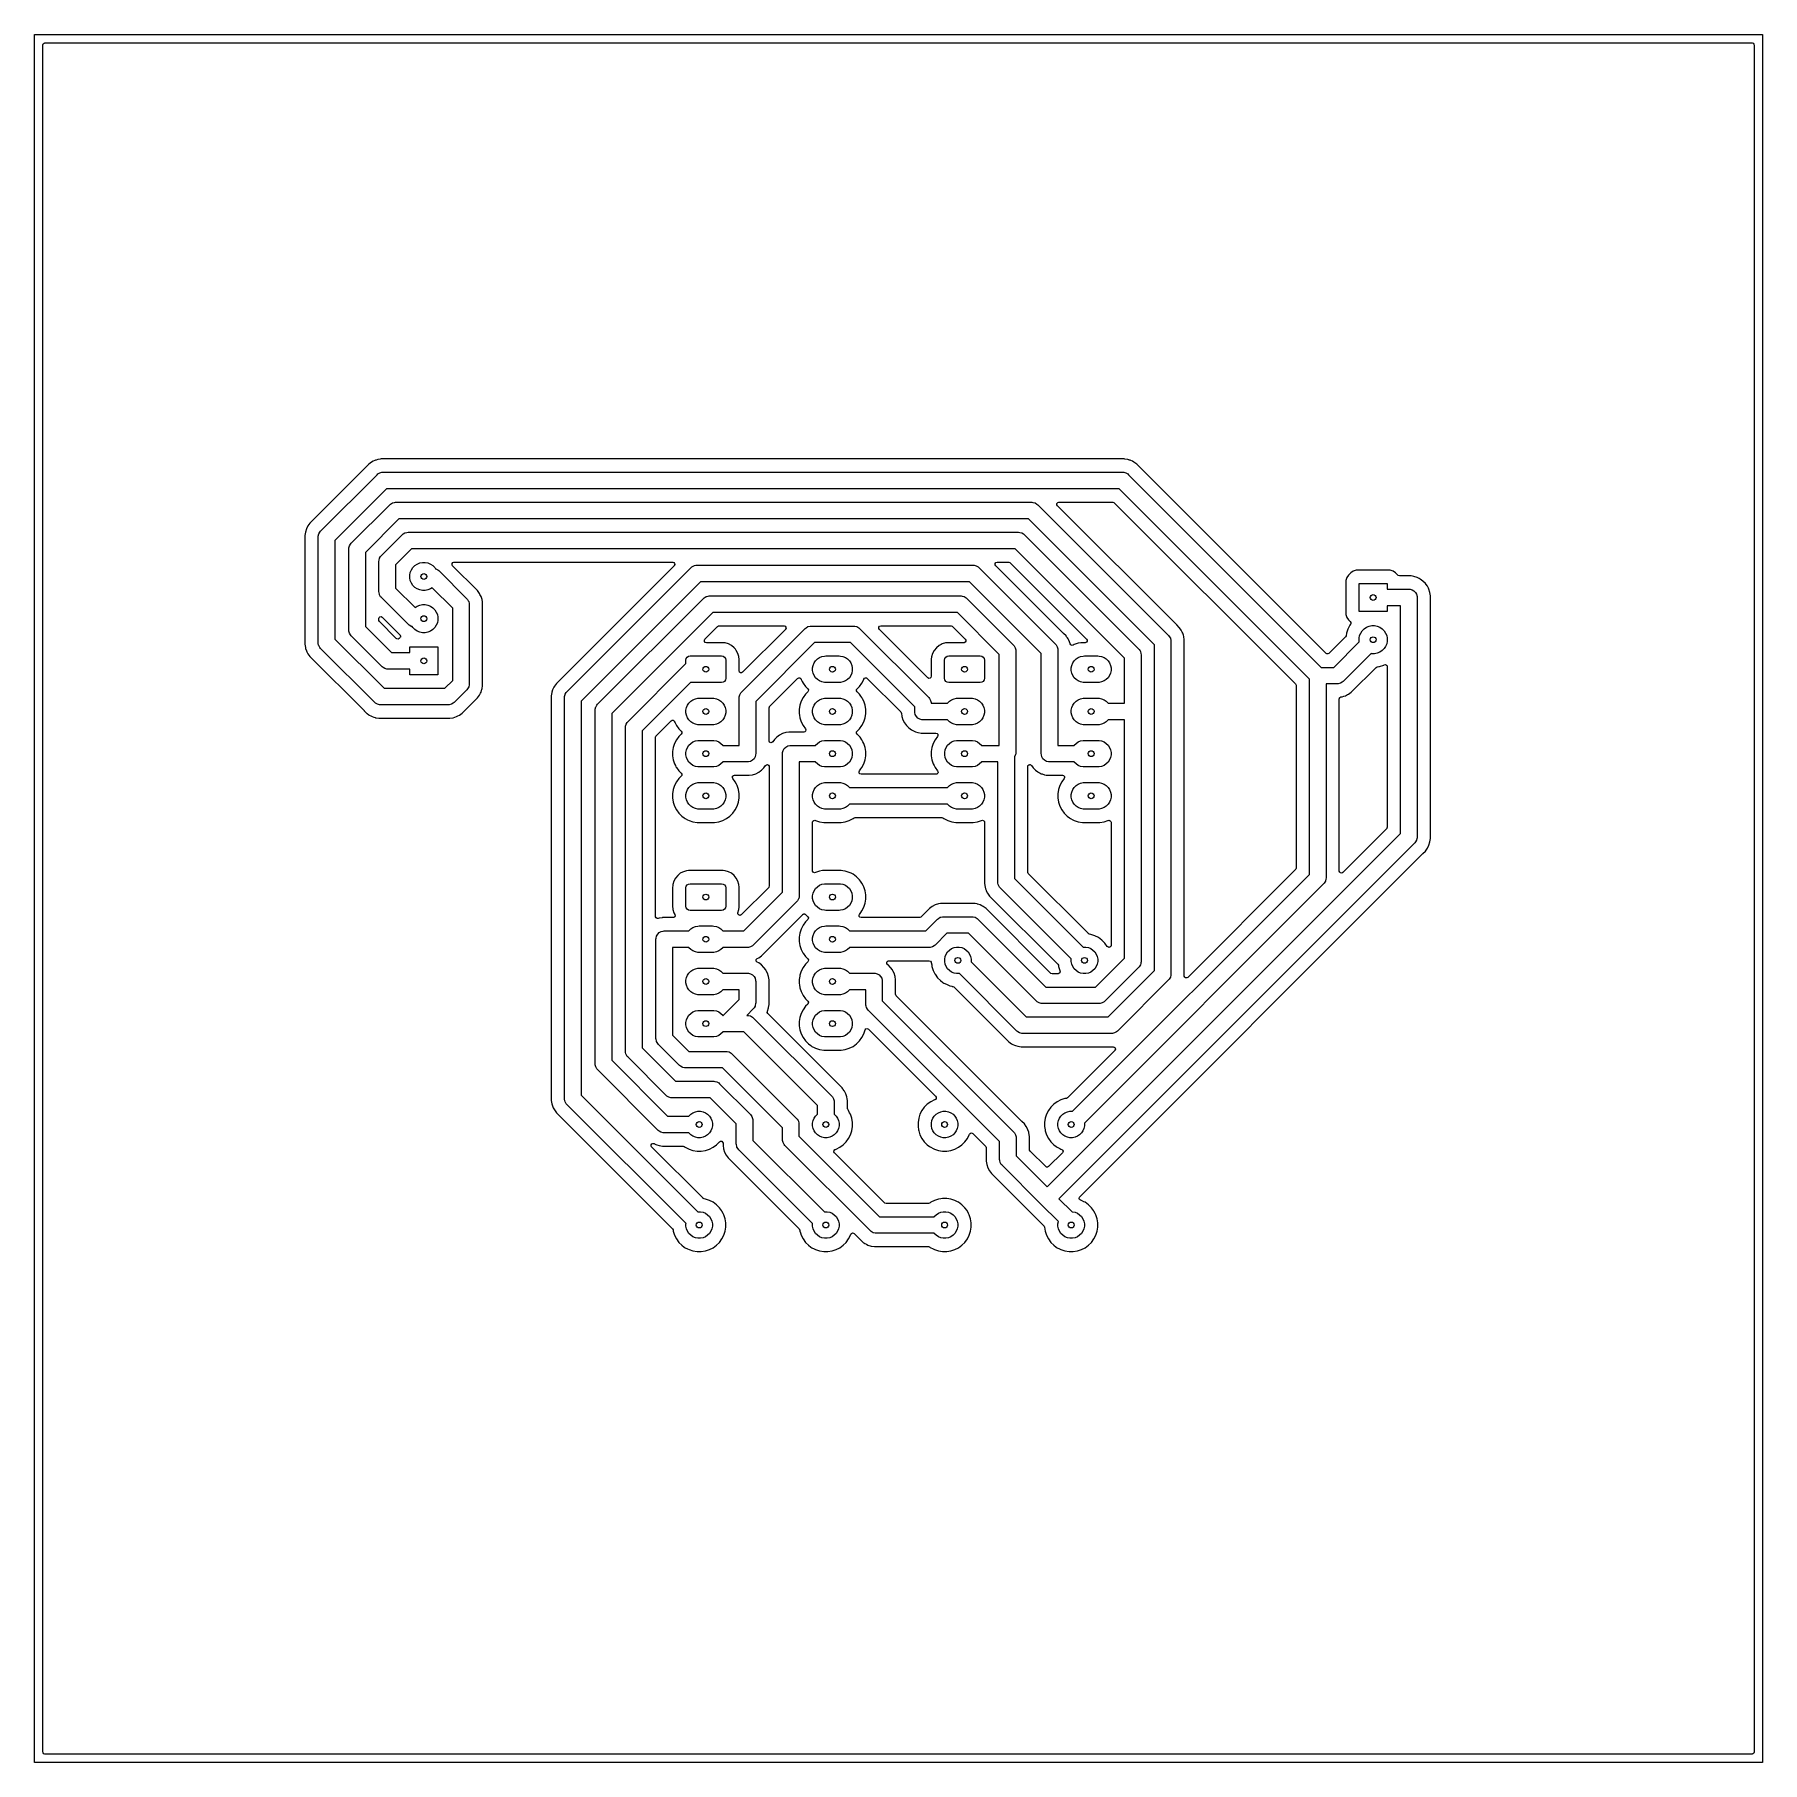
# Model space of a CAD drawing. Extents: x 20 to 124, y -124 to -20.
import ezdxf

# ---------------------------------------------------------------- set-up
doc = ezdxf.new("R2010")
doc.units = 0
doc.layers.add('BLACK', color=7, linetype='CONTINUOUS')
doc.layers.add('WHITE', color=7, linetype='CONTINUOUS')

msp = doc.modelspace()

# ---------------------------------------------------------------- linework, layer by layer
at = {"layer": 'BLACK', "linetype": 'CONTINUOUS'}
for p, q in [((20.5005, -20.6245), (20.520185, -20.557461)), ((20.5005, -50.146348), (20.5005, -20.6245)), ((20.520185, -20.557461), (20.572989, -20.511706)), ((20.572989, -20.511706), (20.6245, -20.5005)), ((20.6245, -20.5005), (123.3755, -20.5005)), ((123.3755, -20.5005), (123.442539, -20.520185)), ((123.442539, -20.520185), (123.488294, -20.572989)), ((123.488294, -20.572989), (123.4995, -20.6245)), ((123.4995, -20.6245), (123.4995, -123.3755)), ((40.289788, -45.732613), (40.124178, -45.852936)), ((40.380985, -45.686146), (40.289788, -45.732613)), ((40.472174, -45.639682), (40.380984, -45.686145)), ((40.380984, -45.686145), (40.380985, -45.686146)), ((40.516752, -45.625197), (40.472174, -45.639682)), ((40.569523, -45.608051), (40.516752, -45.625197)), ((40.666863, -45.576423), (40.569523, -45.60805)), ((40.569523, -45.60805), (40.569523, -45.608051)), ((40.801653, -45.555074), (40.666863, -45.576423)), ((40.869048, -45.5444), (40.801653, -45.555074)), ((41.073751, -45.5444), (40.869048, -45.5444)), ((85.592252, -45.5444), (41.073751, -45.5444)), ((85.619895, -45.548778), (85.592252, -45.5444)), ((85.794435, -45.576422), (85.619895, -45.548778)), ((85.867903, -45.600294), (85.794435, -45.576422)), ((85.891776, -45.608051), (85.867903, -45.600294)), ((85.942415, -45.624504), (85.891776, -45.608051)), ((85.989123, -45.639681), (85.942415, -45.624504)), ((86.080312, -45.686145), (85.989123, -45.639681)), ((86.080314, -45.686146), (86.080312, -45.686145)), ((86.171511, -45.732613), (86.080314, -45.686146)), ((86.337119, -45.852934), (86.171511, -45.732613)), ((40.124178, -45.852936), (36.575636, -49.401478)), ((37.214047, -49.895147), (40.617847, -46.491347)), ((40.617847, -46.491347), (40.66701, -46.448231)), ((40.66701, -46.448231), (40.667019, -46.448223)), ((40.667019, -46.448223), (40.780058, -46.38296)), ((40.780058, -46.38296), (40.906137, -46.349177)), ((40.906137, -46.349177), (40.906152, -46.349177)), ((40.906152, -46.349177), (40.9714, -46.3449)), ((40.9714, -46.3449), (85.4899, -46.3449)), ((85.4899, -46.3449), (85.555148, -46.349177)), ((85.555148, -46.349177), (85.555163, -46.349177)), ((85.555163, -46.349177), (85.681242, -46.38296)), ((85.681242, -46.38296), (85.794281, -46.448223)), ((85.794281, -46.448223), (85.794296, -46.448238)), ((85.794296, -46.448238), (85.843453, -46.491347)), ((85.843453, -46.491347), (97.438807, -58.0867)), ((86.33712, -45.852935), (86.337119, -45.852934)), ((86.337121, -45.852936), (86.33712, -45.852935)), ((97.731068, -57.246884), (86.337121, -45.852936)), ((41.178506, -47.3449), (38.0676, -50.455806)), ((85.282794, -47.3449), (41.178506, -47.3449)), ((96.7317, -58.793806), (85.282794, -47.3449)), ((39.061647, -50.614047), (41.374246, -48.301447)), ((41.374246, -48.301447), (41.42341, -48.258331)), ((41.42341, -48.258331), (41.423419, -48.258323)), ((41.423419, -48.258323), (41.536458, -48.19306)), ((41.536458, -48.19306), (41.662537, -48.159277)), ((41.662537, -48.159277), (41.662552, -48.159277)), ((41.662552, -48.159277), (41.7278, -48.155)), ((41.7278, -48.155), (80.0265, -48.155)), ((80.0265, -48.155), (80.091748, -48.159277)), ((80.091748, -48.159277), (80.091763, -48.159277)), ((80.091763, -48.159277), (80.217842, -48.19306)), ((80.217842, -48.19306), (80.330881, -48.258323)), ((80.330881, -48.258323), (80.330896, -48.258338)), ((80.330896, -48.258338), (80.380053, -48.301447)), ((80.380053, -48.301447), (88.253854, -56.175247)), ((81.534281, -48.295758), (81.539265, -48.226066)), ((81.567766, -48.357081), (81.534281, -48.295758)), ((81.539265, -48.226066), (81.581137, -48.170133)), ((88.744392, -55.533708), (81.567766, -48.357081)), ((81.581137, -48.170133), (81.646601, -48.145716)), ((81.646601, -48.145716), (81.655447, -48.1454)), ((81.655447, -48.1454), (84.899853, -48.1454)), ((84.899853, -48.1454), (84.966892, -48.165085)), ((84.966892, -48.165085), (84.987534, -48.181719)), ((84.987534, -48.181719), (95.894881, -59.089065)), ((36.362381, -49.749476), (36.299122, -49.944165)), ((36.433713, -49.609482), (36.362381, -49.749476)), ((36.455308, -49.567097), (36.433712, -49.609481)), ((36.433712, -49.609481), (36.433713, -49.609482)), ((36.455316, -49.567084), (36.455308, -49.567097)), ((36.575636, -49.401478), (36.455316, -49.567084)), ((37.170938, -49.944303), (37.214047, -49.895147)), ((41.934907, -49.155), (39.9152, -51.174706)), ((79.819394, -49.155), (41.934907, -49.155)), ((87.4003, -56.735906), (79.819394, -49.155)), ((20.5005, -123.3755), (20.5005, -50.146348)), ((36.299122, -49.944165), (36.2671, -50.146348)), ((36.2671, -50.146348), (36.2671, -56.691651)), ((37.0676, -50.2487), (37.071877, -50.183452)), ((37.0676, -56.5893), (37.0676, -50.2487)), ((37.071877, -50.183437), (37.10566, -50.057358)), ((37.071877, -50.183452), (37.071877, -50.183437)), ((37.10566, -50.057358), (37.170923, -49.944319)), ((37.170923, -49.944319), (37.170938, -49.944303)), ((38.0676, -50.455806), (38.0676, -56.382193)), ((38.9152, -50.9676), (38.919477, -50.902352)), ((38.919477, -50.902337), (38.95326, -50.776258)), ((38.919477, -50.902352), (38.919477, -50.902337)), ((38.95326, -50.776258), (39.018523, -50.663219)), ((39.018523, -50.663219), (39.018538, -50.663203)), ((39.018538, -50.663203), (39.061647, -50.614047)), ((40.874747, -51.356747), (42.128347, -50.103147)), ((42.689006, -50.9567), (41.7283, -51.917406)), ((42.128347, -50.103147), (42.17751, -50.060031)), ((42.17751, -50.060031), (42.177519, -50.060023)), ((42.177519, -50.060023), (42.290558, -49.99476)), ((42.290558, -49.99476), (42.416637, -49.960977)), ((42.416637, -49.960977), (42.416652, -49.960977)), ((42.416652, -49.960977), (42.4819, -49.9567)), ((42.4819, -49.9567), (79.2284, -49.9567)), ((79.021294, -50.9567), (42.689006, -50.9567)), ((85.5967, -57.532106), (79.021294, -50.9567)), ((79.2284, -49.9567), (79.293648, -49.960977)), ((79.293648, -49.960977), (79.293663, -49.960977)), ((79.293663, -49.960977), (79.419742, -49.99476)), ((79.419742, -49.99476), (79.532781, -50.060023)), ((79.532781, -50.060023), (79.532796, -50.060038)), ((79.532796, -50.060038), (79.581953, -50.103147)), ((79.581953, -50.103147), (86.450253, -56.971447)), ((38.9152, -55.8344), (38.9152, -50.9676)), ((39.9152, -51.174706), (39.9152, -55.627293)), ((40.7283, -51.7103), (40.732577, -51.645052)), ((40.7283, -53.5294), (40.7283, -51.7103)), ((40.732577, -51.645037), (40.76636, -51.518958)), ((40.732577, -51.645052), (40.732577, -51.645037)), ((40.76636, -51.518958), (40.831623, -51.405919)), ((40.831623, -51.405919), (40.831638, -51.405903)), ((40.831638, -51.405903), (40.874747, -51.356747)), ((41.7283, -51.917406), (41.7283, -53.322294)), ((42.772941, -52.078266), (42.890766, -51.960441)), ((42.890766, -51.960441), (43.029313, -51.867867)), ((43.029313, -51.867867), (43.183258, -51.804101)), ((43.183258, -51.804101), (43.346685, -51.771593)), ((43.346685, -51.771593), (43.513315, -51.771593)), ((43.513315, -51.771593), (43.676742, -51.804101)), ((43.676742, -51.804101), (43.830687, -51.867867)), ((43.830687, -51.867867), (43.969234, -51.960441)), ((43.969234, -51.960441), (44.087059, -52.078266)), ((45.127681, -51.907558), (45.132665, -51.837866)), ((45.161166, -51.968881), (45.127681, -51.907558)), ((45.132665, -51.837866), (45.174537, -51.781933)), ((46.659766, -53.467481), (45.161166, -51.968881)), ((45.174537, -51.781933), (45.240001, -51.757516)), ((45.240001, -51.757516), (45.248847, -51.7572)), ((45.248847, -51.7572), (58.409954, -51.7572)), ((58.497635, -51.968881), (51.407036, -59.059478)), ((58.409954, -51.7572), (58.476993, -51.776885)), ((58.476993, -51.776885), (58.522748, -51.829689)), ((58.503667, -51.962403), (58.497635, -51.968881)), ((58.532692, -51.898847), (58.503667, -51.962403)), ((58.522748, -51.829689), (58.532692, -51.898847)), ((59.565419, -52.039223), (59.678458, -51.97396)), ((59.678458, -51.97396), (59.72159, -51.962403)), ((59.72159, -51.962403), (59.804537, -51.940177)), ((59.804537, -51.940177), (59.804552, -51.940177)), ((59.804552, -51.940177), (59.8698, -51.9359)), ((59.8698, -51.9359), (76.4828, -51.9359)), ((76.4828, -51.9359), (76.548048, -51.940177)), ((76.548048, -51.940177), (76.548063, -51.940177)), ((76.548063, -51.940177), (76.674142, -51.97396)), ((76.674142, -51.97396), (76.787181, -52.039223)), ((77.821481, -51.907558), (77.826465, -51.837866)), ((77.854966, -51.968881), (77.821481, -51.907558)), ((77.826465, -51.837866), (77.868337, -51.781933)), ((81.937392, -56.051308), (77.854966, -51.968881)), ((77.868337, -51.781933), (77.933801, -51.757516)), ((77.933801, -51.757516), (77.942647, -51.7572)), ((77.942647, -51.7572), (78.638353, -51.7572)), ((78.638353, -51.7572), (78.705392, -51.776885)), ((78.705392, -51.776885), (78.726034, -51.793519)), ((78.726034, -51.793519), (83.322834, -56.390319)), ((42.584093, -52.534185), (42.616601, -52.370758)), ((42.584093, -52.700815), (42.584093, -52.534185)), ((42.616601, -52.864242), (42.584093, -52.700815)), ((42.616601, -52.370758), (42.680367, -52.216813)), ((42.680367, -53.018187), (42.616601, -52.864242)), ((42.680367, -52.216813), (42.772941, -52.078266)), ((42.772941, -53.156734), (42.680367, -53.018187)), ((44.087059, -52.078266), (44.133637, -52.147975)), ((44.133637, -52.147975), (44.161942, -52.15556)), ((44.161942, -52.15556), (44.274981, -52.220823)), ((44.274981, -52.220823), (44.274996, -52.220838)), ((44.274996, -52.220838), (44.324153, -52.263947)), ((44.324153, -52.263947), (46.021353, -53.961146)), ((52.045447, -59.553147), (59.516247, -52.082346)), ((60.076907, -52.9359), (52.899, -60.113806)), ((59.516247, -52.082346), (59.565411, -52.03923)), ((59.565411, -52.03923), (59.565419, -52.039223)), ((76.275694, -52.9359), (60.076907, -52.9359)), ((80.5933, -57.253506), (76.275694, -52.9359)), ((76.787181, -52.039223), (76.787196, -52.039238)), ((76.787196, -52.039238), (76.836353, -52.082347)), ((76.836353, -52.082347), (81.446854, -56.692847)), ((98.93463, -52.85325), (98.9195, -52.987539)), ((98.9195, -52.987539), (98.9195, -54.77746)), ((98.934631, -52.853245), (98.93463, -52.85325)), ((98.994211, -52.682976), (98.934631, -52.853245)), ((99.090184, -52.530237), (98.994211, -52.682976)), ((99.217737, -52.402684), (99.090184, -52.530237)), ((99.370476, -52.306711), (99.217737, -52.402684)), ((99.540745, -52.247131), (99.370476, -52.306711)), ((99.54075, -52.24713), (99.540745, -52.247131)), ((99.675039, -52.232), (99.54075, -52.24713)), ((99.675046, -52.232), (99.675039, -52.232)), ((101.464954, -52.232), (99.675046, -52.232)), ((99.72, -54.7325), (99.72, -53.0325)), ((99.72, -53.0325), (101.42, -53.0325)), ((101.42, -53.0325), (101.42, -53.3825)), ((101.46496, -52.232), (101.464954, -52.232)), ((101.599249, -52.24713), (101.46496, -52.232)), ((101.599254, -52.247131), (101.599249, -52.24713)), ((101.769523, -52.306711), (101.599254, -52.247131)), ((101.922262, -52.402684), (101.769523, -52.306711)), ((102.049816, -52.530238), (101.922262, -52.402684)), ((102.053865, -52.535315), (102.049816, -52.530238)), ((102.083771, -52.562315), (102.053865, -52.535315)), ((102.15081, -52.582), (102.083771, -52.562315)), ((102.824051, -52.582), (102.15081, -52.582)), ((102.824052, -52.582), (102.824051, -52.582)), ((102.851695, -52.586378), (102.824052, -52.582)), ((103.026234, -52.614022), (102.851695, -52.586378)), ((103.220923, -52.677281), (103.026234, -52.614022)), ((103.346353, -52.741191), (103.220923, -52.677281)), ((103.40331, -52.770213), (103.346353, -52.741191)), ((103.403312, -52.770214), (103.40331, -52.770213)), ((103.403313, -52.770215), (103.403312, -52.770214)), ((103.568913, -52.890528), (103.403313, -52.770215)), ((103.713671, -53.035286), (103.568913, -52.890528)), ((103.826256, -53.190249), (103.713671, -53.035286)), ((40.732577, -53.594647), (40.7283, -53.5294)), ((40.732577, -53.594663), (40.732577, -53.594647)), ((40.758433, -53.691158), (40.732577, -53.594663)), ((40.76636, -53.720742), (40.758433, -53.691158)), ((40.831623, -53.833781), (40.76636, -53.720742)), ((40.831638, -53.833796), (40.831623, -53.833781)), ((40.874747, -53.882953), (40.831638, -53.833796)), ((42.502847, -55.511053), (40.874747, -53.882953)), ((41.7283, -53.322294), (42.900166, -54.49416)), ((42.890766, -53.274559), (42.772941, -53.156734)), ((43.029313, -53.367133), (42.890766, -53.274559)), ((43.183258, -53.430899), (43.029313, -53.367133)), ((43.346685, -53.463407), (43.183258, -53.430899)), ((43.513315, -53.463407), (43.346685, -53.463407)), ((43.676742, -53.430899), (43.513315, -53.463407)), ((43.830687, -53.367133), (43.676742, -53.430899)), ((43.940051, -53.294057), (43.830687, -53.367133)), ((45.1678, -54.521806), (43.940051, -53.294057)), ((46.021353, -53.961146), (46.064468, -54.01031)), ((46.064468, -54.01031), (46.064477, -54.010319)), ((46.064477, -54.010319), (46.101152, -54.073842)), ((46.101152, -54.073842), (46.12974, -54.123358)), ((46.780087, -53.633089), (46.659766, -53.467481)), ((46.810475, -53.692729), (46.780087, -53.633089)), ((46.87302, -53.815481), (46.810475, -53.692729)), ((46.896915, -53.889023), (46.87302, -53.815481)), ((46.936277, -54.010165), (46.896915, -53.889023)), ((46.957962, -54.147079), (46.936277, -54.010165)), ((53.885647, -60.308647), (60.257347, -53.936946)), ((60.257347, -53.936946), (60.306511, -53.89383)), ((60.306511, -53.89383), (60.306519, -53.893823)), ((60.306519, -53.893823), (60.419558, -53.82856)), ((60.419558, -53.82856), (60.455319, -53.818978)), ((60.455319, -53.818978), (60.545637, -53.794777)), ((60.545637, -53.794777), (60.545652, -53.794777)), ((60.545652, -53.794777), (60.6109, -53.7905)), ((60.6109, -53.7905), (75.762, -53.7905)), ((75.762, -53.7905), (75.827248, -53.794777)), ((75.827248, -53.794777), (75.827263, -53.794777)), ((75.827263, -53.794777), (75.953342, -53.82856)), ((75.953342, -53.82856), (76.066381, -53.893823)), ((76.066381, -53.893823), (76.066396, -53.893838)), ((76.066396, -53.893838), (76.115553, -53.936947)), ((76.115553, -53.936947), (78.922154, -56.743547)), ((101.42, -53.3825), (102.7217, -53.3825)), ((102.7217, -53.3825), (102.786963, -53.386778)), ((102.786963, -53.386778), (102.913042, -53.42056)), ((102.913042, -53.42056), (103.026081, -53.485823)), ((103.026081, -53.485823), (103.118377, -53.578119)), ((103.118377, -53.578119), (103.18364, -53.691158)), ((103.18364, -53.691158), (103.217422, -53.817237)), ((103.217422, -53.817237), (103.2217, -53.8825)), ((103.2217, -53.8825), (103.2217, -68.2947)), ((103.833987, -53.20089), (103.826256, -53.190249)), ((103.893203, -53.317107), (103.833987, -53.20089)), ((103.926918, -53.383276), (103.893203, -53.317107)), ((103.990177, -53.577965), (103.926918, -53.383276)), ((104.0222, -53.780148), (103.990177, -53.577965)), ((104.0222, -68.187932), (104.0222, -53.780148)), ((40.7157, -55.155347), (40.735385, -55.088308)), ((40.735385, -55.088308), (40.788189, -55.042553)), ((40.788189, -55.042553), (40.857347, -55.032609)), ((40.857347, -55.032609), (40.920903, -55.061634)), ((40.920903, -55.061634), (40.927381, -55.067666)), ((40.927381, -55.067666), (41.989887, -56.130172)), ((42.900166, -54.49416), (43.029313, -54.407867)), ((43.029313, -54.407867), (43.183258, -54.344101)), ((43.183258, -54.344101), (43.346685, -54.311593)), ((43.346685, -54.311593), (43.513315, -54.311593)), ((43.513315, -54.311593), (43.676742, -54.344101)), ((43.676742, -54.344101), (43.830687, -54.407867)), ((43.830687, -54.407867), (43.969234, -54.500441)), ((43.969234, -54.500441), (44.087059, -54.618266)), ((44.087059, -54.618266), (44.179633, -54.756813)), ((44.179633, -54.756813), (44.243399, -54.910758)), ((44.243399, -54.910758), (44.275907, -55.074185)), ((44.275907, -55.074185), (44.275907, -55.240815)), ((45.1678, -58.869993), (45.1678, -54.521806)), ((46.12974, -54.123358), (46.163523, -54.249437)), ((46.163523, -54.249437), (46.163523, -54.249452)), ((46.163523, -54.249452), (46.1678, -54.3147)), ((46.1678, -54.3147), (46.1678, -59.0771)), ((46.9683, -54.212348), (46.957962, -54.147079)), ((46.9683, -58.974749), (46.9683, -54.212348)), ((60.818007, -54.7905), (54.7392, -60.869306)), ((75.554894, -54.7905), (60.818007, -54.7905)), ((78.0686, -57.304206), (75.554894, -54.7905)), ((98.9195, -54.77746), (98.93463, -54.911749)), ((98.93463, -54.911749), (98.934631, -54.911754)), ((98.934631, -54.911754), (98.994211, -55.082023)), ((98.994211, -55.082023), (99.090184, -55.234762)), ((101.42, -54.7325), (99.72, -54.7325)), ((102.2217, -54.3825), (101.42, -54.3825)), ((101.42, -54.3825), (101.42, -54.7325)), ((102.2217, -68.087593), (102.2217, -54.3825)), ((38.919477, -55.899647), (38.9152, -55.8344)), ((38.919477, -55.899663), (38.919477, -55.899647)), ((38.937365, -55.96642), (38.919477, -55.899663)), ((38.95326, -56.025742), (38.937365, -55.96642)), ((39.018523, -56.138781), (38.95326, -56.025742)), ((39.018538, -56.138796), (39.018523, -56.138781)), ((39.061647, -56.187953), (39.018538, -56.138796)), ((39.9152, -55.627293), (41.485407, -57.1975)), ((40.7157, -55.244353), (40.7157, -55.155347)), ((40.718534, -55.270711), (40.7157, -55.244353)), ((40.752019, -55.332034), (40.718534, -55.270711)), ((41.770022, -56.350037), (40.752019, -55.332034)), ((41.989887, -56.130172), (41.994225, -56.138117)), ((41.994225, -56.138117), (42.001473, -56.143543)), ((42.001473, -56.143543), (42.010707, -56.168302)), ((42.55201, -55.554168), (42.502847, -55.511053)), ((42.552019, -55.554177), (42.55201, -55.554168)), ((42.649894, -55.610685), (42.552019, -55.554177)), ((42.665058, -55.61944), (42.649894, -55.610685)), ((42.733559, -55.637794), (42.665058, -55.61944)), ((42.772941, -55.696734), (42.733559, -55.637794)), ((42.890766, -55.814559), (42.772941, -55.696734)), ((43.029313, -55.907133), (42.890766, -55.814559)), ((43.183258, -55.970899), (43.029313, -55.907133)), ((43.346685, -56.003407), (43.183258, -55.970899)), ((43.513315, -56.003407), (43.346685, -56.003407)), ((43.676742, -55.970899), (43.513315, -56.003407)), ((43.830687, -55.907133), (43.676742, -55.970899)), ((43.969234, -55.814559), (43.830687, -55.907133)), ((44.087059, -55.696734), (43.969234, -55.814559)), ((44.179633, -55.558187), (44.087059, -55.696734)), ((44.243399, -55.404242), (44.179633, -55.558187)), ((44.275907, -55.240815), (44.243399, -55.404242)), ((60.350265, -56.390319), (61.113265, -55.627319)), ((61.113265, -55.627319), (61.174588, -55.593834)), ((61.174588, -55.593834), (61.200946, -55.591)), ((61.200946, -55.591), (65.111954, -55.591)), ((62.553147, -59.581247), (66.388347, -55.746047)), ((65.199635, -55.802681), (62.617181, -58.385134)), ((65.111954, -55.591), (65.178993, -55.610685)), ((65.178993, -55.610685), (65.224748, -55.663489)), ((65.205667, -55.796203), (65.199635, -55.802681)), ((65.234692, -55.732647), (65.205667, -55.796203)), ((65.224748, -55.663489), (65.234692, -55.732647)), ((66.388347, -55.746047), (66.437503, -55.702938)), ((66.437503, -55.702938), (66.437519, -55.702923)), ((66.437519, -55.702923), (66.550558, -55.63766)), ((66.550558, -55.63766), (66.676637, -55.603877)), ((66.676637, -55.603877), (66.676652, -55.603877)), ((66.676652, -55.603877), (66.7419, -55.5996)), ((66.7419, -55.5996), (69.309, -55.5996)), ((69.309, -55.5996), (69.374248, -55.603877)), ((69.374248, -55.603877), (69.374263, -55.603877)), ((69.374263, -55.603877), (69.500342, -55.63766)), ((69.500342, -55.63766), (69.613381, -55.702923)), ((69.613381, -55.702923), (69.613396, -55.702938)), ((69.613396, -55.702938), (69.662553, -55.746047)), ((69.662553, -55.746047), (73.826854, -59.910347)), ((70.817781, -55.741358), (70.822765, -55.671666)), ((70.851266, -55.802681), (70.817781, -55.741358)), ((70.822765, -55.671666), (70.864637, -55.615733)), ((73.762819, -58.714234), (70.851266, -55.802681)), ((70.864637, -55.615733), (70.930101, -55.591316)), ((70.930101, -55.591316), (70.938947, -55.591)), ((70.938947, -55.591), (75.171953, -55.591)), ((75.171953, -55.591), (75.238992, -55.610685)), ((75.238992, -55.610685), (75.259634, -55.627319)), ((75.259634, -55.627319), (76.022634, -56.390319)), ((81.937407, -56.051322), (81.937392, -56.051308)), ((81.940518, -56.054433), (81.937407, -56.051322)), ((81.940519, -56.054434), (81.940518, -56.054433)), ((82.085266, -56.199181), (81.940519, -56.054434)), ((88.744407, -55.533722), (88.744392, -55.533708)), ((88.747518, -55.536833), (88.744407, -55.533722)), ((88.747519, -55.536834), (88.747518, -55.536833)), ((88.892266, -55.681581), (88.747519, -55.536834)), ((88.892268, -55.681584), (88.892266, -55.681581)), ((88.892272, -55.681588), (88.892268, -55.681584)), ((88.970254, -55.788923), (88.892272, -55.681588)), ((89.012587, -55.84719), (88.970254, -55.788923)), ((89.073338, -55.96642), (89.012587, -55.84719)), ((89.105521, -56.029581), (89.073338, -55.96642)), ((89.105523, -56.029587), (89.105521, -56.029581)), ((89.144473, -56.149465), (89.105523, -56.029587)), ((89.144473, -56.149467), (89.144473, -56.149465)), ((89.168777, -56.224265), (89.144473, -56.149467)), ((98.960139, -56.036006), (98.936865, -56.182957)), ((99.040422, -55.788923), (98.960139, -56.036006)), ((99.158367, -55.557446), (99.040422, -55.788923)), ((99.090184, -55.234762), (99.190576, -55.335154)), ((99.203214, -55.495719), (99.158367, -55.557446)), ((99.190576, -55.335154), (99.224061, -55.396477)), ((99.219077, -55.466169), (99.203214, -55.495719)), ((99.224061, -55.396477), (99.219077, -55.466169)), ((99.756601, -56.175758), (99.820367, -56.021813)), ((99.820367, -56.021813), (99.912941, -55.883266)), ((99.912941, -55.883266), (100.030766, -55.765441)), ((100.030766, -55.765441), (100.169313, -55.672867)), ((100.169313, -55.672867), (100.323258, -55.609101)), ((100.323258, -55.609101), (100.486685, -55.576593)), ((100.486685, -55.576593), (100.653315, -55.576593)), ((100.653315, -55.576593), (100.816742, -55.609101)), ((100.816742, -55.609101), (100.970687, -55.672867)), ((100.970687, -55.672867), (101.109234, -55.765441)), ((101.109234, -55.765441), (101.227059, -55.883266)), ((101.227059, -55.883266), (101.319633, -56.021813)), ((101.319633, -56.021813), (101.383399, -56.175758)), ((36.2671, -56.691651), (36.299122, -56.893831)), ((36.299122, -56.893831), (36.299122, -56.893832)), ((36.299122, -56.893832), (36.316339, -56.94682)), ((36.316339, -56.94682), (36.362378, -57.088516)), ((36.362378, -57.088516), (36.36238, -57.088519)), ((36.36238, -57.088519), (36.39307, -57.148752)), ((36.39307, -57.148752), (36.455313, -57.270911)), ((37.071877, -56.654547), (37.0676, -56.5893)), ((37.071877, -56.654563), (37.071877, -56.654547)), ((37.098046, -56.752225), (37.071877, -56.654563)), ((37.10566, -56.780642), (37.098046, -56.752225)), ((37.170923, -56.893681), (37.10566, -56.780642)), ((37.170938, -56.893696), (37.170923, -56.893681)), ((37.214047, -56.942853), (37.170938, -56.893696)), ((40.473947, -60.202754), (37.214047, -56.942853)), ((38.0676, -56.382193), (41.034607, -59.3492)), ((40.924746, -58.051053), (39.061647, -56.187953)), ((41.485407, -57.1975), (42.58, -57.1975)), ((41.814369, -56.378538), (41.770022, -56.350037)), ((41.884061, -56.383522), (41.814369, -56.378538)), ((41.945384, -56.350037), (41.884061, -56.383522)), ((41.989887, -56.305534), (41.945384, -56.350037)), ((42.011038, -56.27728), (41.989887, -56.305534)), ((42.010707, -56.168302), (42.023372, -56.191495)), ((42.012569, -56.27024), (42.011038, -56.27728)), ((42.018388, -56.261187), (42.012569, -56.27024)), ((42.020273, -56.234827), (42.018388, -56.261187)), ((42.02589, -56.209007), (42.020273, -56.234827)), ((42.023372, -56.191495), (42.022726, -56.200524)), ((42.022726, -56.200524), (42.02589, -56.209007)), ((42.58, -57.1975), (42.58, -56.8475)), ((42.58, -56.8475), (44.28, -56.8475)), ((44.28, -56.8475), (44.28, -58.5475)), ((60.315208, -56.460353), (60.344233, -56.396797)), ((60.325152, -56.529511), (60.315208, -56.460353)), ((60.370907, -56.582315), (60.325152, -56.529511)), ((60.344233, -56.396797), (60.350265, -56.390319)), ((60.437946, -56.602), (60.370907, -56.582315)), ((61.406605, -56.602), (60.437946, -56.602)), ((61.406608, -56.602), (61.406605, -56.602)), ((61.441805, -56.605466), (61.406608, -56.602)), ((61.560934, -56.617199), (61.441805, -56.605466)), ((61.560934, -56.6172), (61.560932, -56.617199)), ((61.560932, -56.617199), (61.560934, -56.617199)), ((61.758954, -56.677268), (61.560934, -56.6172)), ((61.94145, -56.774815), (61.758954, -56.677268)), ((61.941453, -56.774817), (61.94145, -56.774815)), ((62.10141, -56.906089), (61.941452, -56.774817)), ((61.941452, -56.774817), (61.941453, -56.774817)), ((62.180702, -57.002709), (62.10141, -56.906089)), ((62.232685, -57.06605), (62.180702, -57.002709)), ((62.330232, -57.248546), (62.232685, -57.06605)), ((66.949006, -56.5996), (63.4067, -60.141906)), ((69.101894, -56.5996), (66.949006, -56.5996)), ((72.9733, -60.471006), (69.101894, -56.5996)), ((74.147317, -57.066047), (74.049769, -57.248543)), ((74.278589, -56.906089), (74.147317, -57.066047)), ((74.438547, -56.774817), (74.278589, -56.906089)), ((74.438548, -56.774816), (74.438547, -56.774817)), ((74.43855, -56.774815), (74.438548, -56.774816)), ((74.568164, -56.705534), (74.43855, -56.774815)), ((74.621043, -56.677269), (74.568164, -56.705534)), ((74.819067, -56.617199), (74.621043, -56.677269)), ((74.935298, -56.605751), (74.819067, -56.617199)), ((74.973392, -56.602), (74.935298, -56.605751)), ((75.934953, -56.602), (74.973392, -56.602)), ((75.943799, -56.601684), (75.934953, -56.602)), ((76.009263, -56.577267), (75.943799, -56.601684)), ((76.051135, -56.521334), (76.009263, -56.577267)), ((76.022634, -56.390319), (76.056119, -56.451642)), ((76.056119, -56.451642), (76.051135, -56.521334)), ((78.922154, -56.743547), (78.965261, -56.792703)), ((78.965261, -56.792703), (78.965277, -56.792719)), ((78.965277, -56.792719), (79.03054, -56.905758)), ((79.03054, -56.905758), (79.064323, -57.031837)), ((79.064323, -57.031837), (79.064323, -57.031852)), ((79.064323, -57.031852), (79.0686, -57.0971)), ((79.0686, -57.0971), (79.0686, -63.1906)), ((81.446854, -56.692847), (81.489969, -56.742011)), ((81.489969, -56.742011), (81.489977, -56.742019)), ((81.489977, -56.742019), (81.55524, -56.855058)), ((81.55524, -56.855058), (81.55524, -56.855059)), ((81.55524, -56.855059), (81.589023, -56.981137)), ((81.589023, -56.981137), (81.589023, -56.981152)), ((81.589023, -56.981152), (81.5933, -57.0464)), ((81.5933, -57.0464), (81.5933, -62.7825)), ((82.085268, -56.199184), (82.085266, -56.199181)), ((82.085271, -56.199187), (82.085268, -56.199184)), ((82.119349, -56.246092), (82.085271, -56.199187)), ((82.173153, -56.320148), (82.119349, -56.246092)), ((82.205587, -56.36479), (82.173153, -56.320148)), ((82.249841, -56.451642), (82.205587, -56.36479)), ((82.298521, -56.547181), (82.249841, -56.451642)), ((82.298523, -56.547187), (82.298521, -56.547181)), ((82.341694, -56.680057), (82.298523, -56.547187)), ((82.342253, -56.681737), (82.341694, -56.680057)), ((82.382509, -56.738844), (82.342253, -56.681737)), ((82.44725, -56.765121), (82.382509, -56.738844)), ((82.515919, -56.752225), (82.44725, -56.765121)), ((82.580613, -56.719261), (82.515919, -56.752225)), ((82.820214, -56.64141), (82.580613, -56.719261)), ((82.973076, -56.617199), (82.820214, -56.64141)), ((83.069038, -56.602), (82.973076, -56.617199)), ((83.235153, -56.602), (83.069038, -56.602)), ((83.243999, -56.601684), (83.235153, -56.602)), ((83.309463, -56.577267), (83.243999, -56.601684)), ((83.351335, -56.521334), (83.309463, -56.577267)), ((83.322834, -56.390319), (83.356319, -56.451642)), ((83.356319, -56.451642), (83.351335, -56.521334)), ((86.450253, -56.971447), (86.493361, -57.020603)), ((86.493361, -57.020603), (86.493377, -57.020619)), ((86.493377, -57.020619), (86.537533, -57.0971)), ((86.537533, -57.0971), (86.55864, -57.133658)), ((86.55864, -57.133658), (86.592423, -57.259737)), ((87.4003, -76.340593), (87.4003, -56.735906)), ((88.253854, -56.175247), (88.296961, -56.224403)), ((88.296961, -56.224403), (88.296977, -56.224419)), ((88.296977, -56.224419), (88.36224, -56.337458)), ((88.36224, -56.337458), (88.396023, -56.463537)), ((88.396023, -56.463537), (88.396023, -56.463552)), ((88.396023, -56.463552), (88.4003, -56.5288)), ((88.4003, -56.5288), (88.4003, -76.5477)), ((89.2008, -56.426448), (89.168777, -56.224265)), ((89.2008, -76.654924), (89.2008, -56.426448)), ((98.902073, -56.25124), (97.90643, -57.246884)), ((98.198694, -58.0867), (99.733298, -56.552095)), ((98.906936, -56.246092), (98.902073, -56.25124)), ((98.936865, -56.182957), (98.906936, -56.246092)), ((99.724093, -56.339185), (99.756601, -56.175758)), ((99.724093, -56.505815), (99.724093, -56.339185)), ((99.733298, -56.552095), (99.724093, -56.505815)), ((100.970687, -57.172133), (100.816742, -57.235899)), ((101.109234, -57.079559), (100.970687, -57.172133)), ((101.227059, -56.961734), (101.109234, -57.079559)), ((101.319633, -56.823187), (101.227059, -56.961734)), ((101.383399, -56.669242), (101.319633, -56.823187)), ((101.383399, -56.175758), (101.415907, -56.339185)), ((101.415907, -56.505815), (101.383399, -56.669242)), ((101.415907, -56.339185), (101.415907, -56.505815)), ((36.455313, -57.270911), (36.575634, -57.436519)), ((36.575634, -57.436519), (36.575635, -57.43652)), ((36.575635, -57.43652), (36.575636, -57.436521)), ((36.575636, -57.436521), (39.832408, -60.693292)), ((40.97391, -58.094168), (40.924746, -58.051053)), ((40.973919, -58.094177), (40.97391, -58.094168)), ((41.086958, -58.15944), (40.973919, -58.094177)), ((41.213037, -58.193223), (41.086958, -58.15944)), ((41.213052, -58.193223), (41.213037, -58.193223)), ((41.2783, -58.1975), (41.213052, -58.193223)), ((42.58, -58.1975), (41.2783, -58.1975)), ((42.58, -58.5475), (42.58, -58.1975)), ((55.719047, -61.348547), (59.205, -57.862593)), ((59.205, -57.6525), (59.22403, -57.556829)), ((59.205, -57.862593), (59.205, -57.6525)), ((59.22403, -57.556829), (59.278223, -57.475723)), ((59.278223, -57.475723), (59.359329, -57.42153)), ((59.359329, -57.42153), (59.455, -57.4025)), ((59.455, -57.4025), (61.355, -57.4025)), ((61.355, -57.4025), (61.450671, -57.42153)), ((61.450671, -57.42153), (61.531777, -57.475723)), ((61.531777, -57.475723), (61.58597, -57.556829)), ((61.58597, -57.556829), (61.605, -57.6525)), ((61.605, -57.6525), (61.605, -58.7525)), ((62.387252, -57.436519), (62.330232, -57.248546)), ((62.3903, -57.446567), (62.387252, -57.436519)), ((62.4055, -57.600895), (62.3903, -57.446567)), ((62.4055, -58.297453), (62.4055, -57.600895)), ((66.828852, -58.124086), (66.859448, -57.970272)), ((66.828852, -58.280914), (66.828852, -58.124086)), ((66.859448, -57.970272), (66.919463, -57.825383)), ((66.919463, -57.825383), (67.006592, -57.694985)), ((67.006592, -57.694985), (67.117485, -57.584092)), ((67.117485, -57.584092), (67.247883, -57.496963)), ((67.247883, -57.496963), (67.392772, -57.436948)), ((67.392772, -57.436948), (67.546586, -57.406352)), ((67.546586, -57.406352), (67.625, -57.4025)), ((67.625, -57.4025), (68.425, -57.4025)), ((68.425, -57.4025), (68.503414, -57.406352)), ((68.503414, -57.406352), (68.657228, -57.436948)), ((68.657228, -57.436948), (68.802117, -57.496963)), ((68.802117, -57.496963), (68.932515, -57.584092)), ((68.932515, -57.584092), (69.043408, -57.694985)), ((69.043408, -57.694985), (69.130537, -57.825383)), ((69.130537, -57.825383), (69.190552, -57.970272)), ((69.190552, -57.970272), (69.221148, -58.124086)), ((69.221148, -58.124086), (69.221148, -58.280914)), ((73.989699, -57.446567), (73.9745, -57.600895)), ((73.9745, -57.600895), (73.9745, -58.626553)), ((74.049769, -57.248543), (73.989699, -57.446567)), ((74.775, -57.6525), (74.79403, -57.556829)), ((74.775, -58.7525), (74.775, -57.6525)), ((74.79403, -57.556829), (74.848223, -57.475723)), ((74.848223, -57.475723), (74.929329, -57.42153)), ((74.929329, -57.42153), (75.025, -57.4025)), ((75.025, -57.4025), (76.925, -57.4025)), ((76.925, -57.4025), (77.020671, -57.42153)), ((77.020671, -57.42153), (77.101777, -57.475723)), ((77.101777, -57.475723), (77.15597, -57.556829)), ((77.15597, -57.556829), (77.175, -57.6525)), ((77.175, -57.6525), (77.175, -58.7525)), ((78.0686, -62.7825), (78.0686, -57.304206)), ((80.5933, -63.2825), (80.5933, -57.253506)), ((82.398852, -58.124086), (82.429448, -57.970272)), ((82.398852, -58.280914), (82.398852, -58.124086)), ((82.429448, -57.970272), (82.489463, -57.825383)), ((82.489463, -57.825383), (82.576592, -57.694985)), ((82.576592, -57.694985), (82.687485, -57.584092)), ((82.687485, -57.584092), (82.817883, -57.496963)), ((82.817883, -57.496963), (82.962772, -57.436948)), ((82.962772, -57.436948), (83.116586, -57.406352)), ((83.116586, -57.406352), (83.195, -57.4025)), ((83.195, -57.4025), (83.995, -57.4025)), ((83.995, -57.4025), (84.073414, -57.406352)), ((84.073414, -57.406352), (84.227228, -57.436948)), ((84.227228, -57.436948), (84.372117, -57.496963)), ((84.372117, -57.496963), (84.502515, -57.584092)), ((84.502515, -57.584092), (84.613408, -57.694985)), ((84.613408, -57.694985), (84.700537, -57.825383)), ((84.700537, -57.825383), (84.760552, -57.970272)), ((84.760552, -57.970272), (84.791148, -58.124086)), ((84.791148, -58.124086), (84.791148, -58.280914)), ((85.5967, -60.2425), (85.5967, -57.532106)), ((86.592423, -57.259737), (86.592423, -57.259752)), ((86.592423, -57.259752), (86.5967, -57.325)), ((86.5967, -57.325), (86.5967, -60.7425)), ((97.438807, -58.0867), (98.198694, -58.0867)), ((97.775416, -57.275385), (97.731068, -57.246884)), ((97.845107, -57.280369), (97.775416, -57.275385)), ((97.90643, -57.246884), (97.845107, -57.280369)), ((100.440404, -57.259201), (98.759353, -58.940253)), ((99.253019, -59.578666), (100.741259, -58.090424)), ((100.486685, -57.268407), (100.440404, -57.259201)), ((100.653315, -57.268407), (100.486685, -57.268407)), ((100.816742, -57.235899), (100.653315, -57.268407)), ((100.741259, -58.090424), (100.80258, -58.056941)), ((100.80258, -58.056941), (100.809541, -58.055634)), ((100.809541, -58.055634), (100.902403, -58.040926)), ((100.902403, -58.040926), (100.956493, -58.03236)), ((100.956493, -58.03236), (101.203572, -57.952079)), ((101.203572, -57.952079), (101.240907, -57.933055)), ((101.240907, -57.933055), (101.309574, -57.92016)), ((101.309574, -57.92016), (101.374315, -57.946436)), ((101.374315, -57.946436), (101.414572, -58.003543)), ((101.414572, -58.003543), (101.4212, -58.043541)), ((101.4212, -58.043541), (101.4212, -67.704653)), ((44.28, -58.5475), (42.58, -58.5475)), ((44.688594, -59.3492), (45.1678, -58.869993)), ((46.12974, -59.268442), (46.064477, -59.381481)), ((46.163523, -59.142363), (46.12974, -59.268442)), ((46.1678, -59.0771), (46.163523, -59.142347)), ((46.163523, -59.142347), (46.163523, -59.142363)), ((46.936277, -59.381635), (46.9683, -59.179452)), ((46.9683, -59.179452), (46.9683, -58.974749)), ((51.262845, -59.271934), (51.193781, -59.407477)), ((51.262846, -59.271932), (51.262845, -59.271934)), ((51.286708, -59.225096), (51.262846, -59.271932)), ((51.286716, -59.225084), (51.286708, -59.225096)), ((51.407031, -59.059484), (51.286716, -59.225084)), ((51.407036, -59.059478), (51.407031, -59.059484)), ((59.479307, -59.0025), (56.5726, -61.909206)), ((61.355, -59.0025), (59.479307, -59.0025)), ((61.450671, -58.98347), (61.355, -59.0025)), ((61.531777, -58.929277), (61.450671, -58.98347)), ((61.58597, -58.848171), (61.531777, -58.929277)), ((61.605, -58.7525), (61.58597, -58.848171)), ((62.405816, -58.306299), (62.4055, -58.297453)), ((62.430233, -58.371763), (62.405816, -58.306299)), ((62.486166, -58.413635), (62.430233, -58.371763)), ((62.555858, -58.418619), (62.486166, -58.413635)), ((62.617181, -58.385134), (62.555858, -58.418619)), ((65.078518, -59.602166), (65.930513, -58.75017)), ((65.930513, -58.75017), (65.991834, -58.716687)), ((65.991834, -58.716687), (66.061526, -58.721671)), ((66.061526, -58.721671), (66.117459, -58.763543)), ((66.117459, -58.763543), (66.136121, -58.799529)), ((66.136121, -58.799529), (66.141759, -58.816879)), ((66.141759, -58.816879), (66.204096, -58.939223)), ((66.204096, -58.939223), (66.256132, -59.041348)), ((66.256132, -59.041348), (66.404201, -59.245149)), ((66.404201, -59.245149), (66.404205, -59.245154)), ((66.404205, -59.245154), (66.54387, -59.384819)), ((66.859448, -58.434728), (66.828852, -58.280914)), ((66.919463, -58.579617), (66.859448, -58.434728)), ((67.006592, -58.710015), (66.919463, -58.579617)), ((67.117485, -58.820908), (67.006592, -58.710015)), ((67.247883, -58.908037), (67.117485, -58.820908)), ((67.392772, -58.968052), (67.247883, -58.908037)), ((67.546586, -58.998648), (67.392772, -58.968052)), ((67.625, -59.0025), (67.546586, -58.998648)), ((68.425, -59.0025), (67.625, -59.0025)), ((68.503414, -58.998648), (68.425, -59.0025)), ((68.657228, -58.968052), (68.503414, -58.998648)), ((68.802117, -58.908037), (68.657228, -58.968052)), ((68.932515, -58.820908), (68.802117, -58.908037)), ((69.043408, -58.710015), (68.932515, -58.820908)), ((69.130537, -58.579617), (69.043408, -58.710015)), ((69.190552, -58.434728), (69.130537, -58.579617)), ((69.221148, -58.280914), (69.190552, -58.434728)), ((69.509318, -59.381631), (69.645793, -59.245156)), ((69.645793, -59.245156), (69.79387, -59.041345)), ((69.79387, -59.041345), (69.908241, -58.816879)), ((69.908241, -58.816879), (69.914096, -58.798857)), ((69.914096, -58.798857), (69.953533, -58.741182)), ((69.953533, -58.741182), (70.017891, -58.713982)), ((70.017891, -58.713982), (70.086738, -58.725896)), ((70.086738, -58.725896), (70.119709, -58.749493)), ((70.119709, -58.749493), (72.136841, -60.766625)), ((73.769297, -58.720266), (73.762819, -58.714234)), ((73.832853, -58.749291), (73.769297, -58.720266)), ((73.902011, -58.739347), (73.832853, -58.749291)), ((73.954815, -58.693592), (73.902011, -58.739347)), ((73.9745, -58.626553), (73.954815, -58.693592)), ((74.79403, -58.848171), (74.775, -58.7525)), ((74.848223, -58.929277), (74.79403, -58.848171)), ((74.929329, -58.98347), (74.848223, -58.929277)), ((75.025, -59.0025), (74.929329, -58.98347)), ((76.925, -59.0025), (75.025, -59.0025)), ((77.020671, -58.98347), (76.925, -59.0025)), ((77.101777, -58.929277), (77.020671, -58.98347)), ((77.15597, -58.848171), (77.101777, -58.929277)), ((77.175, -58.7525), (77.15597, -58.848171)), ((82.429448, -58.434728), (82.398852, -58.280914)), ((82.489463, -58.579617), (82.429448, -58.434728)), ((82.576592, -58.710015), (82.489463, -58.579617)), ((82.687485, -58.820908), (82.576592, -58.710015)), ((82.817883, -58.908037), (82.687485, -58.820908)), ((82.962772, -58.968052), (82.817883, -58.908037)), ((83.116586, -58.998648), (82.962772, -58.968052)), ((83.195, -59.0025), (83.116586, -58.998648)), ((83.995, -59.0025), (83.195, -59.0025)), ((84.073414, -58.998648), (83.995, -59.0025)), ((84.227228, -58.968052), (84.073414, -58.998648)), ((84.372117, -58.908037), (84.227228, -58.968052)), ((84.502515, -58.820908), (84.372117, -58.908037)), ((84.613408, -58.710015), (84.502515, -58.820908)), ((84.700537, -58.579617), (84.613408, -58.710015)), ((84.760552, -58.434728), (84.700537, -58.579617)), ((84.791148, -58.280914), (84.760552, -58.434728)), ((95.894881, -59.089065), (95.928366, -59.150388)), ((95.928366, -59.150388), (95.9312, -59.176746)), ((95.9312, -59.176746), (95.9312, -70.175752)), ((96.7317, -70.558693), (96.7317, -58.793806)), ((98.4058, -59.0867), (97.7317, -59.0867)), ((97.7317, -59.0867), (97.7317, -70.7658)), ((98.471048, -59.082423), (98.4058, -59.0867)), ((98.471063, -59.082423), (98.471048, -59.082423)), ((98.597142, -59.04864), (98.471063, -59.082423)), ((98.609777, -59.041345), (98.597142, -59.04864)), ((98.710181, -58.983377), (98.609777, -59.041345)), ((98.710196, -58.983361), (98.710181, -58.983377)), ((98.759353, -58.940253), (98.710196, -58.983361)), ((40.523103, -60.245861), (40.473947, -60.202754)), ((40.523119, -60.245877), (40.523103, -60.245861)), ((40.63184, -60.308647), (40.523119, -60.245877)), ((40.636158, -60.31114), (40.63184, -60.308647)), ((40.762237, -60.344923), (40.636158, -60.31114)), ((41.034607, -59.3492), (44.688594, -59.3492)), ((45.087042, -60.31114), (44.960963, -60.344923)), ((45.09136, -60.308647), (45.087042, -60.31114)), ((45.200081, -60.245877), (45.09136, -60.308647)), ((45.200096, -60.245861), (45.200081, -60.245877)), ((45.249253, -60.202753), (45.200096, -60.245861)), ((46.021353, -59.430654), (45.249253, -60.202753)), ((45.742919, -60.841166), (46.659766, -59.924319)), ((46.064468, -59.381489), (46.021353, -59.430654)), ((46.064477, -59.381481), (46.064468, -59.381489)), ((46.659766, -59.924319), (46.780087, -59.758711)), ((46.780087, -59.758711), (46.844795, -59.631713)), ((46.844795, -59.631713), (46.87302, -59.576319)), ((46.87302, -59.576319), (46.927801, -59.40772)), ((46.927801, -59.40772), (46.936277, -59.381635)), ((51.130522, -59.602168), (51.0985, -59.804348)), ((51.0985, -59.804348), (51.0985, -84.148851)), ((51.138159, -59.578667), (51.130522, -59.602168)), ((51.13816, -59.578663), (51.138159, -59.578667)), ((51.182563, -59.442), (51.13816, -59.578663)), ((51.182564, -59.442001), (51.182563, -59.442)), ((51.193702, -59.40772), (51.182564, -59.442)), ((51.182564, -59.442), (51.182564, -59.442001)), ((51.193781, -59.407477), (51.193702, -59.40772)), ((51.899, -59.9067), (51.903277, -59.841452)), ((51.899, -84.0465), (51.899, -59.9067)), ((51.903277, -59.841437), (51.93706, -59.715358)), ((51.903277, -59.841452), (51.903277, -59.841437)), ((51.93706, -59.715358), (51.946014, -59.69985)), ((51.946014, -59.69985), (52.002323, -59.602319)), ((52.002323, -59.602319), (52.002338, -59.602303)), ((52.002338, -59.602303), (52.045447, -59.553147)), ((52.899, -60.113806), (52.899, -83.839393)), ((53.842538, -60.357803), (53.885647, -60.308647)), ((59.299463, -60.365383), (59.386592, -60.234985)), ((59.386592, -60.234985), (59.497485, -60.124092)), ((59.497485, -60.124092), (59.627883, -60.036963)), ((59.627883, -60.036963), (59.772772, -59.976948)), ((59.772772, -59.976948), (59.926586, -59.946352)), ((59.926586, -59.946352), (60.005, -59.9425)), ((60.005, -59.9425), (60.805, -59.9425)), ((60.805, -59.9425), (60.883414, -59.946352)), ((60.883414, -59.946352), (61.037228, -59.976948)), ((61.037228, -59.976948), (61.182117, -60.036963)), ((61.182117, -60.036963), (61.312515, -60.124092)), ((61.312515, -60.124092), (61.423408, -60.234985)), ((61.423408, -60.234985), (61.510537, -60.365383)), ((62.4067, -59.9348), (62.410977, -59.869552)), ((62.4067, -62.7825), (62.4067, -59.9348)), ((62.410977, -59.869537), (62.44476, -59.743458)), ((62.410977, -59.869552), (62.410977, -59.869537)), ((62.44476, -59.743458), (62.510023, -59.630419)), ((62.510023, -59.630419), (62.510038, -59.630403)), ((62.510038, -59.630403), (62.553147, -59.581247)), ((63.4067, -60.141906), (63.4067, -63.2825)), ((64.243519, -60.437165), (65.078518, -59.602166)), ((66.14176, -60.128116), (66.06391, -60.367714)), ((66.256132, -59.903651), (66.14176, -60.128116)), ((66.404201, -59.69985), (66.256132, -59.903651)), ((66.404205, -59.699845), (66.404201, -59.69985)), ((66.54387, -59.560181), (66.404205, -59.699845)), ((66.54387, -59.384819), (66.577355, -59.446142)), ((66.572371, -59.515834), (66.54387, -59.560181)), ((66.577355, -59.446142), (66.572371, -59.515834)), ((66.919463, -60.365383), (67.006592, -60.234985)), ((67.006592, -60.234985), (67.117485, -60.124092)), ((67.117485, -60.124092), (67.247883, -60.036963)), ((67.247883, -60.036963), (67.392772, -59.976948)), ((67.392772, -59.976948), (67.546586, -59.946352)), ((67.546586, -59.946352), (67.625, -59.9425)), ((67.625, -59.9425), (68.425, -59.9425)), ((68.425, -59.9425), (68.503414, -59.946352)), ((68.503414, -59.946352), (68.657228, -59.976948)), ((68.657228, -59.976948), (68.802117, -60.036963)), ((68.802117, -60.036963), (68.932515, -60.124092)), ((68.932515, -60.124092), (69.043408, -60.234985)), ((69.043408, -60.234985), (69.130537, -60.365383)), ((69.472645, -59.498858), (69.477629, -59.429166)), ((69.50613, -59.560181), (69.472645, -59.498858)), ((69.477629, -59.429166), (69.50613, -59.384819)), ((69.50613, -59.384819), (69.509318, -59.381631)), ((69.645794, -59.699845), (69.50613, -59.560181)), ((69.645798, -59.69985), (69.645794, -59.699845)), ((69.734732, -59.822258), (69.645798, -59.69985)), ((69.79387, -59.903655), (69.734732, -59.822258)), ((69.837506, -59.989296), (69.79387, -59.903655)), ((69.908239, -60.128116), (69.837506, -59.989296)), ((69.908239, -60.128118), (69.908239, -60.128116)), ((69.908241, -60.128121), (69.908239, -60.128118)), ((69.98609, -60.367715), (69.908241, -60.128121)), ((73.826854, -59.910347), (73.869969, -59.959511)), ((73.869969, -59.959511), (73.869977, -59.959519)), ((73.869977, -59.959519), (73.93524, -60.072558)), ((73.93524, -60.072558), (73.93524, -60.072559)), ((73.93524, -60.072559), (73.969023, -60.198637)), ((73.969023, -60.198637), (73.969023, -60.198652)), ((73.969023, -60.198652), (73.971897, -60.2425)), ((73.971897, -60.2425), (74.951571, -60.2425)), ((74.951571, -60.2425), (74.956592, -60.234985)), ((74.956592, -60.234985), (75.067485, -60.124092)), ((75.067485, -60.124092), (75.197883, -60.036963)), ((75.197883, -60.036963), (75.342772, -59.976948)), ((75.342772, -59.976948), (75.496586, -59.946352)), ((75.496586, -59.946352), (75.575, -59.9425)), ((75.575, -59.9425), (76.375, -59.9425)), ((76.375, -59.9425), (76.453414, -59.946352)), ((76.453414, -59.946352), (76.607228, -59.976948)), ((76.607228, -59.976948), (76.752117, -60.036963)), ((76.752117, -60.036963), (76.882515, -60.124092)), ((76.882515, -60.124092), (76.993408, -60.234985)), ((76.993408, -60.234985), (77.080537, -60.365383)), ((82.489463, -60.365383), (82.576592, -60.234985)), ((82.576592, -60.234985), (82.687485, -60.124092)), ((82.687485, -60.124092), (82.817883, -60.036963)), ((82.817883, -60.036963), (82.962772, -59.976948)), ((82.962772, -59.976948), (83.116586, -59.946352)), ((83.116586, -59.946352), (83.195, -59.9425)), ((83.195, -59.9425), (83.995, -59.9425)), ((83.995, -59.9425), (84.073414, -59.946352)), ((84.073414, -59.946352), (84.227228, -59.976948)), ((84.227228, -59.976948), (84.372117, -60.036963)), ((84.372117, -60.036963), (84.502515, -60.124092)), ((84.502515, -60.124092), (84.613408, -60.234985)), ((84.613408, -60.234985), (84.618429, -60.2425)), ((84.618429, -60.2425), (85.5967, -60.2425)), ((98.5322, -59.989296), (98.540296, -59.961721)), ((98.5322, -70.345653), (98.5322, -59.989296)), ((98.540296, -59.961721), (98.545488, -59.933449)), ((98.545488, -59.933449), (98.550018, -59.928612)), ((98.550018, -59.928612), (98.551885, -59.922257)), ((98.551885, -59.922257), (98.5736, -59.90344)), ((98.5736, -59.90344), (98.593256, -59.882459)), ((98.593256, -59.882459), (98.601039, -59.879663)), ((98.601039, -59.879663), (98.604689, -59.876502)), ((98.604689, -59.876502), (98.625905, -59.869054)), ((98.625905, -59.869054), (98.631297, -59.867695)), ((98.631297, -59.867695), (98.710335, -59.855177)), ((98.710335, -59.855177), (98.807676, -59.823548)), ((98.807676, -59.823548), (98.905019, -59.79192)), ((98.905019, -59.79192), (99.030995, -59.727732)), ((99.030995, -59.727732), (99.087411, -59.698987)), ((99.087411, -59.698987), (99.253019, -59.578666)), ((39.832408, -60.693292), (39.832422, -60.693307)), ((39.832422, -60.693307), (39.835533, -60.696418)), ((39.835533, -60.696418), (39.835534, -60.696419)), ((39.835534, -60.696419), (39.980281, -60.841166)), ((39.980281, -60.841166), (39.980284, -60.841168)), ((39.980284, -60.841168), (39.980287, -60.841171)), ((39.980287, -60.841171), (40.017851, -60.868462)), ((40.017851, -60.868462), (40.123901, -60.945511)), ((40.123901, -60.945511), (40.14589, -60.961487)), ((40.14589, -60.961487), (40.232735, -61.005737)), ((40.232735, -61.005737), (40.328281, -61.054421)), ((40.328281, -61.054421), (40.328287, -61.054423)), ((40.328287, -61.054423), (40.419845, -61.084171)), ((40.419845, -61.084171), (40.505246, -61.111919)), ((40.505246, -61.111919), (40.505247, -61.11192)), ((40.505247, -61.11192), (40.511154, -61.113839)), ((40.511154, -61.113839), (40.522966, -61.117677)), ((40.522966, -61.117677), (40.725148, -61.1497)), ((40.725148, -61.1497), (40.725149, -61.1497)), ((40.725149, -61.1497), (44.998051, -61.1497)), ((40.762252, -60.344923), (40.762237, -60.344923)), ((40.8275, -60.3492), (40.762252, -60.344923)), ((44.8957, -60.3492), (40.8275, -60.3492)), ((44.960948, -60.344923), (44.8957, -60.3492)), ((44.960963, -60.344923), (44.960948, -60.344923)), ((44.998051, -61.1497), (44.998052, -61.1497)), ((44.998052, -61.1497), (45.200235, -61.117677)), ((45.200235, -61.117677), (45.297576, -61.086048)), ((45.297576, -61.086048), (45.394919, -61.05442)), ((45.394919, -61.05442), (45.486114, -61.007953)), ((45.486114, -61.007953), (45.577311, -60.961487)), ((45.577311, -60.961487), (45.742919, -60.841166)), ((53.7392, -60.6622), (53.743477, -60.596952)), ((53.7392, -81.9459), (53.7392, -60.6622)), ((53.743477, -60.596937), (53.77726, -60.470858)), ((53.743477, -60.596952), (53.743477, -60.596937)), ((53.77726, -60.470858), (53.795296, -60.439619)), ((53.795296, -60.439619), (53.842523, -60.357819)), ((53.842523, -60.357819), (53.842538, -60.357803)), ((54.7392, -60.869306), (54.7392, -81.738793)), ((55.675938, -61.397703), (55.719047, -61.348547)), ((57.828769, -61.785115), (58.313751, -61.300132)), ((58.313751, -61.300132), (58.375072, -61.266649)), ((58.375072, -61.266649), (58.444763, -61.271633)), ((58.444763, -61.271633), (58.500697, -61.313505)), ((58.500697, -61.313505), (58.519359, -61.349494)), ((58.519359, -61.349494), (58.521759, -61.356879)), ((58.521759, -61.356879), (58.556016, -61.424113)), ((59.208852, -60.664086), (59.239448, -60.510272)), ((59.208852, -60.820914), (59.208852, -60.664086)), ((59.239448, -60.974728), (59.208852, -60.820914)), ((59.239448, -60.510272), (59.299463, -60.365383)), ((59.299463, -61.119617), (59.239448, -60.974728)), ((59.386592, -61.250015), (59.299463, -61.119617)), ((59.497485, -61.360908), (59.386592, -61.250015)), ((61.423408, -61.250015), (61.312515, -61.360908)), ((61.510537, -61.119617), (61.423408, -61.250015)), ((61.510537, -60.365383), (61.570552, -60.510272)), ((61.570552, -60.974728), (61.510537, -61.119617)), ((61.570552, -60.510272), (61.601148, -60.664086)), ((61.601148, -60.820914), (61.570552, -60.974728)), ((61.601148, -60.664086), (61.601148, -60.820914)), ((64.2072, -60.524846), (64.226885, -60.457807)), ((64.2072, -62.49978), (64.2072, -60.524846)), ((64.226885, -60.457807), (64.243519, -60.437165)), ((66.06391, -60.367715), (66.0245, -60.616538)), ((66.0245, -60.616538), (66.0245, -60.868462)), ((66.0245, -60.868462), (66.039233, -60.961483)), ((66.039233, -60.961483), (66.06391, -61.117285)), ((66.06391, -60.367714), (66.06391, -60.367715)), ((66.06391, -61.117285), (66.14176, -61.356883)), ((66.14176, -61.356883), (66.256132, -61.581348)), ((66.828852, -60.664086), (66.859448, -60.510272)), ((66.828852, -60.820914), (66.828852, -60.664086)), ((66.859448, -60.974728), (66.828852, -60.820914)), ((66.859448, -60.510272), (66.919463, -60.365383)), ((66.919463, -61.119617), (66.859448, -60.974728)), ((67.006592, -61.250015), (66.919463, -61.119617)), ((67.117485, -61.360908), (67.006592, -61.250015)), ((69.043408, -61.250015), (68.932515, -61.360908)), ((69.130537, -61.119617), (69.043408, -61.250015)), ((69.130537, -60.365383), (69.190552, -60.510272)), ((69.190552, -60.974728), (69.130537, -61.119617)), ((69.190552, -60.510272), (69.221148, -60.664086)), ((69.221148, -60.820914), (69.190552, -60.974728)), ((69.221148, -60.664086), (69.221148, -60.820914)), ((69.79387, -61.581345), (69.908241, -61.356879)), ((69.908241, -61.356879), (69.98609, -61.117285)), ((70.0255, -60.616538), (69.98609, -60.367715)), ((69.98609, -61.117285), (70.0255, -60.868462)), ((70.0255, -60.868462), (70.0255, -60.616538)), ((72.136841, -60.766625), (72.170326, -60.827948)), ((72.170326, -60.827948), (72.172776, -60.844551)), ((72.172776, -60.844551), (72.172799, -60.844847)), ((72.172799, -60.844847), (72.204822, -61.047034)), ((72.204822, -61.047034), (72.268081, -61.241723)), ((72.268081, -61.241723), (72.361015, -61.424113)), ((72.9733, -60.7425), (72.9733, -60.471006)), ((72.977578, -60.807763), (72.9733, -60.7425)), ((73.01136, -60.933842), (72.977578, -60.807763)), ((73.076623, -61.046881), (73.01136, -60.933842)), ((73.168919, -61.139177), (73.076623, -61.046881)), ((73.281958, -61.20444), (73.168919, -61.139177)), ((73.408037, -61.238222), (73.281958, -61.20444)), ((73.4733, -61.2425), (73.408037, -61.238222)), ((74.951571, -61.2425), (73.4733, -61.2425)), ((74.956592, -61.250015), (74.951571, -61.2425)), ((75.067485, -61.360908), (74.956592, -61.250015)), ((76.993408, -61.250015), (76.882515, -61.360908)), ((77.080537, -61.119617), (76.993408, -61.250015)), ((77.080537, -60.365383), (77.140552, -60.510272)), ((77.140552, -60.974728), (77.080537, -61.119617)), ((77.140552, -60.510272), (77.171148, -60.664086)), ((77.171148, -60.820914), (77.140552, -60.974728)), ((77.171148, -60.664086), (77.171148, -60.820914)), ((82.398852, -60.664086), (82.429448, -60.510272)), ((82.398852, -60.820914), (82.398852, -60.664086)), ((82.429448, -60.974728), (82.398852, -60.820914)), ((82.429448, -60.510272), (82.489463, -60.365383)), ((82.489463, -61.119617), (82.429448, -60.974728)), ((82.576592, -61.250015), (82.489463, -61.119617)), ((82.687485, -61.360908), (82.576592, -61.250015)), ((84.613408, -61.250015), (84.502515, -61.360908)), ((84.618429, -61.2425), (84.613408, -61.250015)), ((85.5967, -61.2425), (84.618429, -61.2425)), ((85.5967, -75.596193), (85.5967, -61.2425)), ((86.5967, -60.7425), (86.59665, -60.74325)), ((86.59665, -60.74325), (86.5967, -60.744)), ((86.5967, -60.744), (86.5967, -75.8033)), ((55.5726, -61.7021), (55.576877, -61.636852)), ((55.5726, -81.2047), (55.5726, -61.7021)), ((55.576877, -61.636837), (55.61066, -61.510758)), ((55.576877, -61.636852), (55.576877, -61.636837)), ((55.61066, -61.510758), (55.612222, -61.508052)), ((55.612222, -61.508052), (55.675923, -61.397719)), ((55.675923, -61.397719), (55.675938, -61.397703)), ((56.5726, -61.909206), (56.5726, -80.997593)), ((57.3731, -62.292146), (57.392785, -62.225107)), ((57.3731, -73.086674), (57.3731, -62.292146)), ((57.392785, -62.225107), (57.409419, -62.204465)), ((57.409419, -62.204465), (57.828769, -61.785115)), ((58.556016, -61.424113), (58.636132, -61.581348)), ((58.636132, -61.581348), (58.784201, -61.785149)), ((58.784201, -62.23985), (58.636132, -62.443651)), ((58.784201, -61.785149), (58.784205, -61.785154)), ((58.784205, -62.239845), (58.784201, -62.23985)), ((58.784205, -61.785154), (58.92387, -61.924819)), ((58.92387, -62.100181), (58.784205, -62.239845)), ((58.92387, -61.924819), (58.957355, -61.986142)), ((58.952371, -62.055834), (58.92387, -62.100181)), ((58.957355, -61.986142), (58.952371, -62.055834)), ((59.627883, -61.448037), (59.497485, -61.360908)), ((59.772772, -61.508052), (59.627883, -61.448037)), ((59.926586, -61.538648), (59.772772, -61.508052)), ((60.005, -61.5425), (59.926586, -61.538648)), ((60.805, -61.5425), (60.005, -61.5425)), ((60.883414, -61.538648), (60.805, -61.5425)), ((61.037228, -61.508052), (60.883414, -61.538648)), ((61.182117, -61.448037), (61.037228, -61.508052)), ((61.312515, -61.360908), (61.182117, -61.448037)), ((64.676086, -62.290528), (64.531332, -62.435282)), ((64.841686, -62.170215), (64.676086, -62.290528)), ((65.024076, -62.077281), (64.841686, -62.170215)), ((65.218765, -62.014022), (65.024076, -62.077281)), ((65.396629, -61.985851), (65.218765, -62.014022)), ((65.420948, -61.982), (65.396629, -61.985851)), ((65.625652, -61.982), (65.420948, -61.982)), ((66.303858, -61.982), (65.625652, -61.982)), ((66.256132, -61.581348), (66.404176, -61.785115)), ((66.361724, -61.96767), (66.303858, -61.982)), ((66.41183, -61.918975), (66.361724, -61.96767)), ((66.404176, -61.785115), (66.427656, -61.850921)), ((66.427656, -61.850921), (66.41183, -61.918975)), ((67.247883, -61.448037), (67.117485, -61.360908)), ((67.392772, -61.508052), (67.247883, -61.448037)), ((67.546586, -61.538648), (67.392772, -61.508052)), ((67.625, -61.5425), (67.546586, -61.538648)), ((68.425, -61.5425), (67.625, -61.5425)), ((68.503414, -61.538648), (68.425, -61.5425)), ((68.657228, -61.508052), (68.503414, -61.538648)), ((68.802117, -61.448037), (68.657228, -61.508052)), ((68.932515, -61.360908), (68.802117, -61.448037)), ((69.472645, -62.038858), (69.477629, -61.969166)), ((69.50613, -62.100181), (69.472645, -62.038858)), ((69.477629, -61.969166), (69.50613, -61.924819)), ((69.50613, -61.924819), (69.511974, -61.918975)), ((69.645794, -62.239845), (69.50613, -62.100181)), ((69.511974, -61.918975), (69.645793, -61.785156)), ((69.645793, -61.785156), (69.79387, -61.581345)), ((69.645798, -62.23985), (69.645794, -62.239845)), ((69.683793, -62.292146), (69.645798, -62.23985)), ((69.79387, -62.443655), (69.683793, -62.292146)), ((72.361015, -61.424113), (72.481328, -61.589713)), ((72.481328, -61.589713), (72.626086, -61.734471)), ((72.626086, -61.734471), (72.781049, -61.847056)), ((72.781049, -61.847056), (72.79169, -61.854787)), ((72.79169, -61.854787), (72.907907, -61.914003)), ((72.907907, -61.914003), (72.974076, -61.947718)), ((72.974076, -61.947718), (72.974078, -61.947718)), ((72.974078, -61.947718), (72.974081, -61.94772)), ((72.974081, -61.94772), (73.02201, -61.963293)), ((73.02201, -61.963293), (73.168765, -62.010977)), ((73.168765, -62.010977), (73.187997, -62.014023)), ((73.187997, -62.014023), (73.370948, -62.043)), ((73.370948, -62.043), (73.575652, -62.043)), ((73.575652, -62.043), (74.253858, -62.043)), ((74.354176, -62.239885), (74.206132, -62.443651)), ((74.253858, -62.043), (74.320897, -62.062685)), ((74.320897, -62.062685), (74.366652, -62.115489)), ((74.376596, -62.184647), (74.354176, -62.239885)), ((74.366652, -62.115489), (74.376596, -62.184647)), ((75.197883, -61.448037), (75.067485, -61.360908)), ((75.342772, -61.508052), (75.197883, -61.448037)), ((75.496586, -61.538648), (75.342772, -61.508052)), ((75.575, -61.5425), (75.496586, -61.538648)), ((76.375, -61.5425), (75.575, -61.5425)), ((76.453414, -61.538648), (76.375, -61.5425)), ((76.607228, -61.508052), (76.453414, -61.538648)), ((76.752117, -61.448037), (76.607228, -61.508052)), ((76.882515, -61.360908), (76.752117, -61.448037)), ((82.817883, -61.448037), (82.687485, -61.360908)), ((82.962772, -61.508052), (82.817883, -61.448037)), ((83.116586, -61.538648), (82.962772, -61.508052)), ((83.195, -61.5425), (83.116586, -61.538648)), ((83.995, -61.5425), (83.195, -61.5425)), ((84.073414, -61.538648), (83.995, -61.5425)), ((84.227228, -61.508052), (84.073414, -61.538648)), ((84.372117, -61.448037), (84.227228, -61.508052)), ((84.502515, -61.360908), (84.372117, -61.448037)), ((58.44391, -62.907714), (58.4045, -63.156538)), ((58.4045, -63.156538), (58.4045, -63.408461)), ((58.4045, -63.408461), (58.44391, -63.657285)), ((58.52176, -62.668116), (58.44391, -62.907714)), ((58.636132, -62.443651), (58.52176, -62.668116)), ((59.208852, -63.204086), (59.239448, -63.050272)), ((59.208852, -63.360914), (59.208852, -63.204086)), ((59.239448, -63.514728), (59.208852, -63.360914)), ((59.239448, -63.050272), (59.299463, -62.905383)), ((59.299463, -62.905383), (59.386592, -62.774985)), ((59.386592, -62.774985), (59.497485, -62.664092)), ((59.497485, -62.664092), (59.627883, -62.576963)), ((59.627883, -62.576963), (59.772772, -62.516948)), ((59.772772, -62.516948), (59.926586, -62.486352)), ((59.926586, -62.486352), (60.005, -62.4825)), ((60.005, -62.4825), (60.805, -62.4825)), ((60.805, -62.4825), (60.883414, -62.486352)), ((60.883414, -62.486352), (61.037228, -62.516948)), ((61.037228, -62.516948), (61.182117, -62.576963)), ((61.182117, -62.576963), (61.312515, -62.664092)), ((61.312515, -62.664092), (61.423408, -62.774985)), ((61.423408, -62.774985), (61.428429, -62.7825)), ((61.428429, -62.7825), (62.4067, -62.7825)), ((63.402422, -63.347763), (63.36864, -63.473842)), ((63.4067, -63.2825), (63.402422, -63.347763)), ((64.210423, -62.527866), (64.2072, -62.49978)), ((64.24478, -62.588704), (64.210423, -62.527866)), ((64.306575, -62.62131), (64.24478, -62.588704)), ((64.376188, -62.615331), (64.306575, -62.62131)), ((64.431518, -62.572665), (64.376188, -62.615331)), ((64.531328, -62.435287), (64.431518, -62.572665)), ((64.531332, -62.435282), (64.531328, -62.435287)), ((65.0233, -63.2825), (65.027578, -63.217237)), ((65.0233, -71.628793), (65.0233, -63.2825)), ((65.027578, -63.217237), (65.06136, -63.091158)), ((65.06136, -63.091158), (65.126623, -62.978119)), ((65.126623, -62.978119), (65.218919, -62.885823)), ((65.218919, -62.885823), (65.331958, -62.82056)), ((65.331958, -62.82056), (65.458037, -62.786778)), ((65.458037, -62.786778), (65.5233, -62.7825)), ((65.5233, -62.7825), (67.001571, -62.7825)), ((67.001571, -62.7825), (67.006592, -62.774985)), ((67.006592, -62.774985), (67.117485, -62.664092)), ((67.117485, -62.664092), (67.247883, -62.576963)), ((67.247883, -62.576963), (67.392772, -62.516948)), ((67.392772, -62.516948), (67.546586, -62.486352)), ((67.546586, -62.486352), (67.625, -62.4825)), ((67.625, -62.4825), (68.425, -62.4825)), ((68.425, -62.4825), (68.503414, -62.486352)), ((68.503414, -62.486352), (68.657228, -62.516948)), ((68.657228, -62.516948), (68.802117, -62.576963)), ((68.802117, -62.576963), (68.932515, -62.664092)), ((68.932515, -62.664092), (69.043408, -62.774985)), ((69.043408, -62.774985), (69.130537, -62.905383)), ((69.130537, -62.905383), (69.190552, -63.050272)), ((69.190552, -63.050272), (69.221148, -63.204086)), ((69.221148, -63.360914), (69.190552, -63.514728)), ((69.221148, -63.204086), (69.221148, -63.360914)), ((69.859604, -62.572665), (69.79387, -62.443655)), ((69.908239, -62.668116), (69.859604, -62.572665)), ((69.908239, -62.668118), (69.908239, -62.668116)), ((69.908241, -62.668121), (69.908239, -62.668118)), ((69.98609, -62.907715), (69.908241, -62.668121)), ((70.0255, -63.156538), (69.98609, -62.907715)), ((69.98609, -63.657285), (70.0255, -63.408462)), ((70.0255, -63.408462), (70.0255, -63.156538)), ((74.01391, -62.907714), (73.9745, -63.156538)), ((73.9745, -63.156538), (73.9745, -63.408461)), ((73.9745, -63.408461), (74.01391, -63.657285)), ((74.09176, -62.668116), (74.01391, -62.907714)), ((74.206132, -62.443651), (74.09176, -62.668116)), ((74.778852, -63.204086), (74.809448, -63.050272)), ((74.778852, -63.360914), (74.778852, -63.204086)), ((74.809448, -63.514728), (74.778852, -63.360914)), ((74.809448, -63.050272), (74.869463, -62.905383)), ((74.869463, -62.905383), (74.956592, -62.774985)), ((74.956592, -62.774985), (75.067485, -62.664092)), ((75.067485, -62.664092), (75.197883, -62.576963)), ((75.197883, -62.576963), (75.342772, -62.516948)), ((75.342772, -62.516948), (75.496586, -62.486352)), ((75.496586, -62.486352), (75.575, -62.4825)), ((75.575, -62.4825), (76.375, -62.4825)), ((76.375, -62.4825), (76.453414, -62.486352)), ((76.453414, -62.486352), (76.607228, -62.516948)), ((76.607228, -62.516948), (76.752117, -62.576963)), ((76.752117, -62.576963), (76.882515, -62.664092)), ((76.882515, -62.664092), (76.993408, -62.774985)), ((76.993408, -62.774985), (76.998429, -62.7825)), ((76.998429, -62.7825), (78.0686, -62.7825)), ((79.03054, -63.381942), (78.9767, -63.475195)), ((79.039698, -63.347763), (79.03054, -63.381942)), ((79.064323, -63.255863), (79.039698, -63.347763)), ((79.0686, -63.1906), (79.064323, -63.255847)), ((79.064323, -63.255847), (79.064323, -63.255863)), ((80.597578, -63.347763), (80.5933, -63.2825)), ((80.63136, -63.473842), (80.597578, -63.347763)), ((81.5933, -62.7825), (82.571571, -62.7825)), ((82.571571, -62.7825), (82.576592, -62.774985)), ((82.576592, -62.774985), (82.687485, -62.664092)), ((82.687485, -62.664092), (82.817883, -62.576963)), ((82.817883, -62.576963), (82.962772, -62.516948)), ((82.962772, -62.516948), (83.116586, -62.486352)), ((83.116586, -62.486352), (83.195, -62.4825)), ((83.195, -62.4825), (83.995, -62.4825)), ((83.995, -62.4825), (84.073414, -62.486352)), ((84.073414, -62.486352), (84.227228, -62.516948)), ((84.227228, -62.516948), (84.372117, -62.576963)), ((84.372117, -62.576963), (84.502515, -62.664092)), ((84.502515, -62.664092), (84.613408, -62.774985)), ((84.613408, -62.774985), (84.700537, -62.905383)), ((84.700537, -62.905383), (84.760552, -63.050272)), ((84.760552, -63.050272), (84.791148, -63.204086)), ((84.791148, -63.360914), (84.760552, -63.514728)), ((84.791148, -63.204086), (84.791148, -63.360914)), ((58.44391, -63.657285), (58.52176, -63.896883)), ((58.52176, -63.896883), (58.576464, -64.004244)), ((58.576464, -64.004244), (58.607532, -64.065219)), ((58.607532, -64.065219), (58.636132, -64.121348)), ((58.636132, -64.121348), (58.784201, -64.325149)), ((58.784201, -64.325149), (58.784205, -64.325154)), ((58.784205, -64.325154), (58.92387, -64.464819)), ((58.92387, -64.464819), (58.957355, -64.526142)), ((59.299463, -63.659617), (59.239448, -63.514728)), ((59.386592, -63.790015), (59.299463, -63.659617)), ((59.497485, -63.900908), (59.386592, -63.790015)), ((59.627883, -63.988037), (59.497485, -63.900908)), ((59.772772, -64.048052), (59.627883, -63.988037)), ((59.926586, -64.078648), (59.772772, -64.048052)), ((60.005, -64.0825), (59.926586, -64.078648)), ((60.805, -64.0825), (60.005, -64.0825)), ((60.883414, -64.078648), (60.805, -64.0825)), ((61.037228, -64.048052), (60.883414, -64.078648)), ((61.182117, -63.988037), (61.037228, -64.048052)), ((61.312515, -63.900908), (61.182117, -63.988037)), ((61.423408, -63.790015), (61.312515, -63.900908)), ((61.428429, -63.7825), (61.423408, -63.790015)), ((62.9067, -63.7825), (61.428429, -63.7825)), ((62.971963, -63.778222), (62.9067, -63.7825)), ((63.098042, -63.74444), (62.971963, -63.778222)), ((63.211081, -63.679177), (63.098042, -63.74444)), ((63.303377, -63.586881), (63.211081, -63.679177)), ((63.36864, -63.473842), (63.303377, -63.586881)), ((63.405919, -64.48772), (63.58831, -64.394787)), ((63.58831, -64.394787), (63.684206, -64.325115)), ((63.684206, -64.325115), (63.753913, -64.274471)), ((63.753913, -64.274471), (63.753915, -64.274468)), ((63.753915, -64.274468), (63.753919, -64.274466)), ((63.753919, -64.274466), (63.898666, -64.129719)), ((63.898666, -64.129719), (63.898668, -64.129715)), ((63.898668, -64.129715), (63.898671, -64.129713)), ((63.898671, -64.129713), (63.998482, -63.992334)), ((63.998482, -63.992334), (64.053811, -63.949668)), ((64.053811, -63.949668), (64.123425, -63.943689)), ((64.123425, -63.943689), (64.18522, -63.976294)), ((64.18522, -63.976294), (64.219577, -64.037133)), ((64.219577, -64.037133), (64.2228, -64.065219)), ((64.2228, -64.065219), (64.2228, -71.245853)), ((67.001571, -63.7825), (66.0233, -63.7825)), ((66.0233, -63.7825), (66.0233, -71.8359)), ((67.006592, -63.790015), (67.001571, -63.7825)), ((67.117485, -63.900908), (67.006592, -63.790015)), ((67.247883, -63.988037), (67.117485, -63.900908)), ((67.392772, -64.048052), (67.247883, -63.988037)), ((67.546586, -64.078648), (67.392772, -64.048052)), ((67.625, -64.0825), (67.546586, -64.078648)), ((68.425, -64.0825), (67.625, -64.0825)), ((68.503414, -64.078648), (68.425, -64.0825)), ((68.657228, -64.048052), (68.503414, -64.078648)), ((68.802117, -63.988037), (68.657228, -64.048052)), ((68.932515, -63.900908), (68.802117, -63.988037)), ((69.043408, -63.790015), (68.932515, -63.900908)), ((69.130537, -63.659617), (69.043408, -63.790015)), ((69.190552, -63.514728), (69.130537, -63.659617)), ((69.623404, -64.380353), (69.645824, -64.325115)), ((69.633348, -64.449511), (69.623404, -64.380353)), ((69.679103, -64.502315), (69.633348, -64.449511)), ((69.645824, -64.325115), (69.734103, -64.203606)), ((69.734103, -64.203606), (69.79387, -64.121345)), ((69.79387, -64.121345), (69.908241, -63.896879)), ((69.908241, -63.896879), (69.98609, -63.657285)), ((74.01391, -63.657285), (74.09176, -63.896883)), ((74.09176, -63.896883), (74.146464, -64.004244)), ((74.146464, -64.004244), (74.177532, -64.065219)), ((74.177532, -64.065219), (74.206132, -64.121348)), ((74.206132, -64.121348), (74.354176, -64.325115)), ((74.36183, -64.458975), (74.311724, -64.50767)), ((74.354176, -64.325115), (74.377656, -64.390921)), ((74.377656, -64.390921), (74.36183, -64.458975)), ((74.869463, -63.659617), (74.809448, -63.514728)), ((74.956592, -63.790015), (74.869463, -63.659617)), ((75.067485, -63.900908), (74.956592, -63.790015)), ((75.197883, -63.988037), (75.067485, -63.900908)), ((75.342772, -64.048052), (75.197883, -63.988037)), ((75.496586, -64.078648), (75.342772, -64.048052)), ((75.575, -64.0825), (75.496586, -64.078648)), ((76.375, -64.0825), (75.575, -64.0825)), ((76.453414, -64.078648), (76.375, -64.0825)), ((76.607228, -64.048052), (76.453414, -64.078648)), ((76.752117, -63.988037), (76.607228, -64.048052)), ((76.882515, -63.900908), (76.752117, -63.988037)), ((76.993408, -63.790015), (76.882515, -63.900908)), ((76.998429, -63.7825), (76.993408, -63.790015)), ((77.9767, -63.7825), (76.998429, -63.7825)), ((77.9767, -71.0042), (77.9767, -63.7825)), ((78.9767, -63.475195), (78.9767, -70.797094)), ((79.7772, -64.065219), (79.786083, -64.034963)), ((79.7772, -70.414153), (79.7772, -64.065219)), ((79.786083, -64.034963), (79.793228, -64.004244)), ((79.793228, -64.004244), (79.795853, -64.001692)), ((79.795853, -64.001692), (79.796885, -63.99818)), ((79.796885, -63.99818), (79.820713, -63.977532)), ((79.820713, -63.977532), (79.843334, -63.955549)), ((79.843334, -63.955549), (79.846922, -63.954821)), ((79.846922, -63.954821), (79.849689, -63.952425)), ((79.849689, -63.952425), (79.880901, -63.947937)), ((79.880901, -63.947937), (79.911812, -63.941674)), ((79.911812, -63.941674), (79.915223, -63.943002)), ((79.915223, -63.943002), (79.918847, -63.942481)), ((79.918847, -63.942481), (79.947531, -63.95558)), ((79.947531, -63.95558), (79.976921, -63.967023)), ((79.976921, -63.967023), (79.980379, -63.970581)), ((79.980379, -63.970581), (79.982403, -63.971506)), ((79.982403, -63.971506), (80.001518, -63.992334)), ((80.001518, -63.992334), (80.101328, -64.129713)), ((80.101328, -64.129713), (80.246086, -64.274471)), ((80.246086, -64.274471), (80.391823, -64.380353)), ((80.391823, -64.380353), (80.41169, -64.394787)), ((80.41169, -64.394787), (80.519092, -64.449511)), ((80.519092, -64.449511), (80.594076, -64.487718)), ((80.696623, -63.586881), (80.63136, -63.473842)), ((80.788919, -63.679177), (80.696623, -63.586881)), ((80.901958, -63.74444), (80.788919, -63.679177)), ((81.028037, -63.778222), (80.901958, -63.74444)), ((81.0933, -63.7825), (81.028037, -63.778222)), ((82.571571, -63.7825), (81.0933, -63.7825)), ((82.576592, -63.790015), (82.571571, -63.7825)), ((82.687485, -63.900908), (82.576592, -63.790015)), ((82.817883, -63.988037), (82.687485, -63.900908)), ((82.962772, -64.048052), (82.817883, -63.988037)), ((83.116586, -64.078648), (82.962772, -64.048052)), ((83.195, -64.0825), (83.116586, -64.078648)), ((83.995, -64.0825), (83.195, -64.0825)), ((84.073414, -64.078648), (83.995, -64.0825)), ((84.227228, -64.048052), (84.073414, -64.078648)), ((84.372117, -63.988037), (84.227228, -64.048052)), ((84.502515, -63.900908), (84.372117, -63.988037)), ((84.613408, -63.790015), (84.502515, -63.900908)), ((84.700537, -63.659617), (84.613408, -63.790015)), ((84.760552, -63.514728), (84.700537, -63.659617)), ((58.44391, -65.447714), (58.4045, -65.696538)), ((58.52176, -65.208116), (58.44391, -65.447714)), ((58.636132, -64.983651), (58.52176, -65.208116)), ((58.784201, -64.77985), (58.636132, -64.983651)), ((58.784205, -64.779845), (58.784201, -64.77985)), ((58.92387, -64.640181), (58.784205, -64.779845)), ((58.952371, -64.595834), (58.92387, -64.640181)), ((58.957355, -64.526142), (58.952371, -64.595834)), ((59.239448, -65.590272), (59.299463, -65.445383)), ((59.299463, -65.445383), (59.386592, -65.314985)), ((59.386592, -65.314985), (59.497485, -65.204092)), ((59.497485, -65.204092), (59.627883, -65.116963)), ((59.627883, -65.116963), (59.772772, -65.056948)), ((59.772772, -65.056948), (59.926586, -65.026352)), ((59.926586, -65.026352), (60.005, -65.0225)), ((60.005, -65.0225), (60.805, -65.0225)), ((60.805, -65.0225), (60.883414, -65.026352)), ((60.883414, -65.026352), (61.037228, -65.056948)), ((61.037228, -65.056948), (61.182117, -65.116963)), ((61.182117, -65.116963), (61.312515, -65.204092)), ((61.312515, -65.204092), (61.423408, -65.314985)), ((61.423408, -65.314985), (61.510537, -65.445383)), ((61.510537, -65.445383), (61.570552, -65.590272)), ((62.002344, -64.714079), (62.01817, -64.646025)), ((62.025824, -64.779885), (62.002344, -64.714079)), ((62.01817, -64.646025), (62.068276, -64.59733)), ((62.163227, -64.969006), (62.025824, -64.779885)), ((62.068276, -64.59733), (62.126142, -64.583)), ((62.126142, -64.583), (63.009051, -64.583)), ((62.17387, -64.983655), (62.163227, -64.969006)), ((62.246747, -65.126684), (62.17387, -64.983655)), ((62.288239, -65.208116), (62.246747, -65.126684)), ((62.288239, -65.208118), (62.288239, -65.208116)), ((62.288241, -65.208121), (62.288239, -65.208118)), ((62.36609, -65.447715), (62.288241, -65.208121)), ((62.4055, -65.696538), (62.36609, -65.447715)), ((63.009051, -64.583), (63.009052, -64.583)), ((63.009052, -64.583), (63.211234, -64.550977)), ((63.211234, -64.550977), (63.405919, -64.48772)), ((66.859448, -65.590272), (66.919463, -65.445383)), ((66.919463, -65.445383), (67.006592, -65.314985)), ((67.006592, -65.314985), (67.117485, -65.204092)), ((67.117485, -65.204092), (67.247883, -65.116963)), ((67.247883, -65.116963), (67.392772, -65.056948)), ((67.392772, -65.056948), (67.546586, -65.026352)), ((67.546586, -65.026352), (67.625, -65.0225)), ((67.625, -65.0225), (68.425, -65.0225)), ((68.425, -65.0225), (68.503414, -65.026352)), ((68.503414, -65.026352), (68.657228, -65.056948)), ((68.657228, -65.056948), (68.802117, -65.116963)), ((68.802117, -65.116963), (68.932515, -65.204092)), ((68.932515, -65.204092), (69.043408, -65.314985)), ((69.043408, -65.314985), (69.048429, -65.3225)), ((69.048429, -65.3225), (70.5267, -65.3225)), ((69.746142, -64.522), (69.679103, -64.502315)), ((74.253858, -64.522), (69.746142, -64.522)), ((70.5267, -65.3225), (72, -65.3225)), ((72, -65.3225), (74.951571, -65.3225)), ((74.311724, -64.50767), (74.253858, -64.522)), ((74.951571, -65.3225), (74.956592, -65.314985)), ((74.956592, -65.314985), (75.067485, -65.204092)), ((75.067485, -65.204092), (75.197883, -65.116963)), ((75.197883, -65.116963), (75.342772, -65.056948)), ((75.342772, -65.056948), (75.496586, -65.026352)), ((75.496586, -65.026352), (75.575, -65.0225)), ((75.575, -65.0225), (76.375, -65.0225)), ((76.375, -65.0225), (76.453414, -65.026352)), ((76.453414, -65.026352), (76.607228, -65.056948)), ((76.607228, -65.056948), (76.752117, -65.116963)), ((76.752117, -65.116963), (76.882515, -65.204092)), ((76.882515, -65.204092), (76.993408, -65.314985)), ((76.993408, -65.314985), (77.080537, -65.445383)), ((77.080537, -65.445383), (77.140552, -65.590272)), ((80.594076, -64.487718), (80.594078, -64.487718)), ((80.594078, -64.487718), (80.594081, -64.48772)), ((80.594081, -64.48772), (80.639, -64.502315)), ((80.639, -64.502315), (80.788765, -64.550977)), ((80.788765, -64.550977), (80.889857, -64.566988)), ((80.889857, -64.566988), (80.990948, -64.583)), ((80.990948, -64.583), (81.873858, -64.583)), ((81.63391, -65.447714), (81.5945, -65.696538)), ((81.71176, -65.208116), (81.63391, -65.447714)), ((81.826132, -64.983651), (81.71176, -65.208116)), ((81.974176, -64.779885), (81.826132, -64.983651)), ((81.873858, -64.583), (81.940897, -64.602685)), ((81.940897, -64.602685), (81.986652, -64.655489)), ((81.996596, -64.724647), (81.974176, -64.779885)), ((81.986652, -64.655489), (81.996596, -64.724647)), ((82.429448, -65.590272), (82.489463, -65.445383)), ((82.489463, -65.445383), (82.576592, -65.314985)), ((82.576592, -65.314985), (82.687485, -65.204092)), ((82.687485, -65.204092), (82.817883, -65.116963)), ((82.817883, -65.116963), (82.962772, -65.056948)), ((82.962772, -65.056948), (83.116586, -65.026352)), ((83.116586, -65.026352), (83.195, -65.0225)), ((83.195, -65.0225), (83.995, -65.0225)), ((83.995, -65.0225), (84.073414, -65.026352)), ((84.073414, -65.026352), (84.227228, -65.056948)), ((84.227228, -65.056948), (84.372117, -65.116963)), ((84.372117, -65.116963), (84.502515, -65.204092)), ((84.502515, -65.204092), (84.613408, -65.314985)), ((84.613408, -65.314985), (84.700537, -65.445383)), ((84.700537, -65.445383), (84.760552, -65.590272)), ((58.4045, -65.696538), (58.4045, -65.948461)), ((58.4045, -65.948461), (58.44391, -66.197285)), ((58.44391, -66.197285), (58.52176, -66.436883)), ((58.52176, -66.436883), (58.636132, -66.661348)), ((59.208852, -65.744086), (59.239448, -65.590272)), ((59.208852, -65.900914), (59.208852, -65.744086)), ((59.239448, -66.054728), (59.208852, -65.900914)), ((59.299463, -66.199617), (59.239448, -66.054728)), ((59.386592, -66.330015), (59.299463, -66.199617)), ((59.497485, -66.440908), (59.386592, -66.330015)), ((59.627883, -66.528037), (59.497485, -66.440908)), ((59.772772, -66.588052), (59.627883, -66.528037)), ((61.182117, -66.528037), (61.037228, -66.588052)), ((61.312515, -66.440908), (61.182117, -66.528037)), ((61.423408, -66.330015), (61.312515, -66.440908)), ((61.510537, -66.199617), (61.423408, -66.330015)), ((61.570552, -66.054728), (61.510537, -66.199617)), ((61.570552, -65.590272), (61.601148, -65.744086)), ((61.601148, -65.900914), (61.570552, -66.054728)), ((61.601148, -65.744086), (61.601148, -65.900914)), ((62.17387, -66.661345), (62.288241, -66.436879)), ((62.288241, -66.436879), (62.36609, -66.197285)), ((62.36609, -66.197285), (62.4055, -65.948462)), ((62.4055, -65.948462), (62.4055, -65.696538)), ((66.828852, -65.744086), (66.859448, -65.590272)), ((66.828852, -65.900914), (66.828852, -65.744086)), ((66.859448, -66.054728), (66.828852, -65.900914)), ((66.919463, -66.199617), (66.859448, -66.054728)), ((67.006592, -66.330015), (66.919463, -66.199617)), ((67.117485, -66.440908), (67.006592, -66.330015)), ((67.247883, -66.528037), (67.117485, -66.440908)), ((67.392772, -66.588052), (67.247883, -66.528037)), ((68.802117, -66.528037), (68.657228, -66.588052)), ((68.932515, -66.440908), (68.802117, -66.528037)), ((69.043408, -66.330015), (68.932515, -66.440908)), ((69.048429, -66.3225), (69.043408, -66.330015)), ((70.5267, -66.3225), (69.048429, -66.3225)), ((72, -66.3225), (70.5267, -66.3225)), ((74.951571, -66.3225), (72, -66.3225)), ((74.956592, -66.330015), (74.951571, -66.3225)), ((75.067485, -66.440908), (74.956592, -66.330015)), ((75.197883, -66.528037), (75.067485, -66.440908)), ((75.342772, -66.588052), (75.197883, -66.528037)), ((76.752117, -66.528037), (76.607228, -66.588052)), ((76.882515, -66.440908), (76.752117, -66.528037)), ((76.993408, -66.330015), (76.882515, -66.440908)), ((77.080537, -66.199617), (76.993408, -66.330015)), ((77.140552, -66.054728), (77.080537, -66.199617)), ((77.140552, -65.590272), (77.171148, -65.744086)), ((77.171148, -65.900914), (77.140552, -66.054728)), ((77.171148, -65.744086), (77.171148, -65.900914)), ((81.5945, -65.696538), (81.5945, -65.948461)), ((81.5945, -65.948461), (81.63391, -66.197285)), ((81.63391, -66.197285), (81.71176, -66.436883)), ((81.71176, -66.436883), (81.826132, -66.661348)), ((82.398852, -65.744086), (82.429448, -65.590272)), ((82.398852, -65.900914), (82.398852, -65.744086)), ((82.429448, -66.054728), (82.398852, -65.900914)), ((82.489463, -66.199617), (82.429448, -66.054728)), ((82.576592, -66.330015), (82.489463, -66.199617)), ((82.687485, -66.440908), (82.576592, -66.330015)), ((82.817883, -66.528037), (82.687485, -66.440908)), ((82.962772, -66.588052), (82.817883, -66.528037)), ((84.372117, -66.528037), (84.227228, -66.588052)), ((84.502515, -66.440908), (84.372117, -66.528037)), ((84.613408, -66.330015), (84.502515, -66.440908)), ((84.700537, -66.199617), (84.613408, -66.330015)), ((84.760552, -66.054728), (84.700537, -66.199617)), ((84.760552, -65.590272), (84.791148, -65.744086)), ((84.791148, -65.900914), (84.760552, -66.054728)), ((84.791148, -65.744086), (84.791148, -65.900914)), ((58.636132, -66.661348), (58.784201, -66.865149)), ((58.784201, -66.865149), (58.784205, -66.865154)), ((58.784205, -66.865154), (58.962345, -67.043294)), ((58.962345, -67.043294), (58.96235, -67.043298)), ((58.96235, -67.043298), (59.104647, -67.146682)), ((59.104647, -67.146682), (59.166155, -67.19137)), ((59.166155, -67.19137), (59.309184, -67.264247)), ((59.309184, -67.264247), (59.390616, -67.305739)), ((59.390616, -67.305739), (59.390618, -67.305739)), ((59.390618, -67.305739), (59.390621, -67.305741)), ((59.390621, -67.305741), (59.630215, -67.38359)), ((59.630215, -67.38359), (59.879038, -67.423)), ((59.926586, -66.618648), (59.772772, -66.588052)), ((59.879038, -67.423), (59.879039, -67.423)), ((59.879039, -67.423), (60.930961, -67.423)), ((60.005, -66.6225), (59.926586, -66.618648)), ((60.805, -66.6225), (60.005, -66.6225)), ((60.883414, -66.618648), (60.805, -66.6225)), ((61.037228, -66.588052), (60.883414, -66.618648)), ((60.930961, -67.423), (60.930962, -67.423)), ((60.930962, -67.423), (61.179785, -67.38359)), ((61.179785, -67.38359), (61.419379, -67.305741)), ((61.419379, -67.305741), (61.643845, -67.19137)), ((61.643845, -67.19137), (61.847656, -67.043293)), ((61.847656, -67.043293), (62.025793, -66.865156)), ((62.025793, -66.865156), (62.17387, -66.661345)), ((66.8238, -67.4129), (66.843485, -67.345861)), ((66.8238, -70.322098), (66.8238, -67.4129)), ((66.843485, -67.345861), (66.896289, -67.300106)), ((66.896289, -67.300106), (66.965447, -67.290162)), ((66.965447, -67.290162), (67.004098, -67.302417)), ((67.004098, -67.302417), (67.010621, -67.305741)), ((67.010621, -67.305741), (67.250215, -67.38359)), ((67.250215, -67.38359), (67.499038, -67.423)), ((67.546586, -66.618648), (67.392772, -66.588052)), ((67.499038, -67.423), (67.499039, -67.423)), ((67.499039, -67.423), (68.550961, -67.423)), ((67.625, -66.6225), (67.546586, -66.618648)), ((68.425, -66.6225), (67.625, -66.6225)), ((68.503414, -66.618648), (68.425, -66.6225)), ((68.657228, -66.588052), (68.503414, -66.618648)), ((68.550961, -67.423), (68.550962, -67.423)), ((68.550962, -67.423), (68.799785, -67.38359)), ((68.799785, -67.38359), (69.039379, -67.305741)), ((69.039379, -67.305741), (69.263845, -67.19137)), ((69.263845, -67.19137), (69.325353, -67.146681)), ((69.325353, -67.146681), (69.391158, -67.123202)), ((69.391158, -67.123202), (69.398238, -67.123)), ((69.398238, -67.123), (70.424348, -67.123)), ((70.424348, -67.123), (71.897648, -67.123)), ((71.897648, -67.123), (74.601762, -67.123)), ((74.601762, -67.123), (74.668801, -67.142685)), ((74.668801, -67.142685), (74.674637, -67.146675)), ((74.674637, -67.146675), (74.736155, -67.19137)), ((74.736155, -67.19137), (74.7738, -67.210551)), ((74.7738, -67.210551), (74.960616, -67.305739)), ((74.960616, -67.305739), (74.960618, -67.305739)), ((74.960618, -67.305739), (74.960621, -67.305741)), ((74.960621, -67.305741), (75.200215, -67.38359)), ((75.200215, -67.38359), (75.449038, -67.423)), ((75.496586, -66.618648), (75.342772, -66.588052)), ((75.449038, -67.423), (75.449039, -67.423)), ((75.449039, -67.423), (76.500961, -67.423)), ((75.575, -66.6225), (75.496586, -66.618648)), ((76.375, -66.6225), (75.575, -66.6225)), ((76.453414, -66.618648), (76.375, -66.6225)), ((76.607228, -66.588052), (76.453414, -66.618648)), ((76.500961, -67.423), (76.500962, -67.423)), ((76.500962, -67.423), (76.749785, -67.38359)), ((76.749785, -67.38359), (76.989379, -67.305741)), ((76.989379, -67.305741), (76.995899, -67.302418)), ((76.995899, -67.302418), (77.064565, -67.289518)), ((77.064565, -67.289518), (77.129308, -67.31579)), ((77.129308, -67.31579), (77.169569, -67.372893)), ((77.169569, -67.372893), (77.1762, -67.4129)), ((77.1762, -67.4129), (77.1762, -71.106551)), ((81.826132, -66.661348), (81.974201, -66.865149)), ((81.974201, -66.865149), (81.974205, -66.865154)), ((81.974205, -66.865154), (82.152345, -67.043294)), ((82.152345, -67.043294), (82.15235, -67.043298)), ((82.15235, -67.043298), (82.294647, -67.146682)), ((82.294647, -67.146682), (82.356155, -67.19137)), ((82.356155, -67.19137), (82.499184, -67.264247)), ((82.499184, -67.264247), (82.580616, -67.305739)), ((82.580616, -67.305739), (82.580618, -67.305739)), ((82.580618, -67.305739), (82.580621, -67.305741)), ((82.580621, -67.305741), (82.820215, -67.38359)), ((82.820215, -67.38359), (83.069038, -67.423)), ((83.116586, -66.618648), (82.962772, -66.588052)), ((83.069038, -67.423), (83.069039, -67.423)), ((83.069039, -67.423), (84.120961, -67.423)), ((83.195, -66.6225), (83.116586, -66.618648)), ((83.995, -66.6225), (83.195, -66.6225)), ((84.073414, -66.618648), (83.995, -66.6225)), ((84.227228, -66.588052), (84.073414, -66.618648)), ((84.120961, -67.423), (84.120962, -67.423)), ((84.120962, -67.423), (84.369785, -67.38359)), ((84.369785, -67.38359), (84.609379, -67.305741)), ((84.609379, -67.305741), (84.615899, -67.302418)), ((84.615899, -67.302418), (84.684565, -67.289518)), ((84.684565, -67.289518), (84.749308, -67.31579)), ((84.749308, -67.31579), (84.789569, -67.372893)), ((84.789569, -67.372893), (84.7962, -67.4129)), ((84.7962, -67.4129), (84.7962, -74.82313)), ((80.949493, -89.3598), (102.2217, -68.087593)), ((101.384881, -67.792334), (98.743881, -70.433334)), ((101.401515, -67.771692), (101.384881, -67.792334)), ((101.4212, -67.704653), (101.401515, -67.771692)), ((103.118369, -68.599088), (103.075254, -68.648253)), ((103.118377, -68.599081), (103.118369, -68.599088)), ((103.18364, -68.486042), (103.118377, -68.599081)), ((103.207485, -68.397051), (103.18364, -68.486042)), ((103.217423, -68.359963), (103.207485, -68.397051)), ((103.2217, -68.2947), (103.217423, -68.359947)), ((103.217423, -68.359947), (103.217423, -68.359963)), ((103.926921, -68.793918), (103.990177, -68.599234)), ((103.990177, -68.599234), (104.022201, -68.397051)), ((104.022201, -68.187947), (104.0222, -68.187932)), ((104.022201, -68.192348), (104.022201, -68.187947)), ((104.022201, -68.397051), (104.022201, -68.192348)), ((103.075254, -68.648253), (81.656594, -90.066911)), ((82.908629, -89.946954), (103.56185, -69.293732)), ((103.56185, -69.293732), (103.561857, -69.293727)), ((103.561857, -69.293727), (103.568917, -69.286667)), ((103.568917, -69.286667), (103.568919, -69.286666)), ((103.568919, -69.286666), (103.713666, -69.141919)), ((103.713666, -69.141919), (103.713668, -69.141915)), ((103.713668, -69.141915), (103.713671, -69.141913)), ((103.713671, -69.141913), (103.833986, -68.976311)), ((103.833986, -68.976311), (103.833987, -68.97631)), ((103.833987, -68.97631), (103.924714, -68.798248)), ((103.924714, -68.798248), (103.926619, -68.794845)), ((103.926619, -68.794845), (103.92692, -68.793919)), ((103.92692, -68.793919), (103.926921, -68.793918)), ((58.708589, -70.616089), (58.577317, -70.776047)), ((58.868547, -70.484817), (58.708589, -70.616089)), ((58.868548, -70.484816), (58.868547, -70.484817)), ((58.86855, -70.484815), (58.868548, -70.484816)), ((58.989878, -70.419963), (58.86855, -70.484815)), ((59.051043, -70.387269), (58.989878, -70.419963)), ((59.249067, -70.327199), (59.051043, -70.387269)), ((59.365298, -70.315751), (59.249067, -70.327199)), ((59.403392, -70.312), (59.365298, -70.315751)), ((61.406608, -70.312), (59.403392, -70.312)), ((61.441805, -70.315466), (61.406608, -70.312)), ((61.560934, -70.327199), (61.441805, -70.315466)), ((61.560934, -70.3272), (61.560932, -70.327199)), ((61.560932, -70.327199), (61.560934, -70.327199)), ((61.758954, -70.387268), (61.560934, -70.3272)), ((61.94145, -70.484815), (61.758954, -70.387268)), ((61.941453, -70.484817), (61.94145, -70.484815)), ((62.10141, -70.616089), (61.941452, -70.484817)), ((61.941452, -70.484817), (61.941453, -70.484817)), ((62.163462, -70.691701), (62.10141, -70.616089)), ((62.232685, -70.77605), (62.163462, -70.691701)), ((66.830425, -70.362088), (66.8238, -70.322098)), ((66.870678, -70.419197), (66.830425, -70.362088)), ((66.935416, -70.445478), (66.870678, -70.419197)), ((67.004087, -70.432587), (66.935416, -70.445478)), ((67.010621, -70.429258), (67.004087, -70.432587)), ((67.25021, -70.35141), (67.010621, -70.429258)), ((67.250213, -70.35141), (67.25021, -70.35141)), ((67.435282, -70.322098), (67.250213, -70.35141)), ((67.499038, -70.312), (67.435282, -70.322098)), ((68.550962, -70.312), (67.499038, -70.312)), ((68.64693, -70.3272), (68.550962, -70.312)), ((68.799785, -70.35141), (68.64693, -70.3272)), ((69.039383, -70.42926), (68.799785, -70.35141)), ((69.148418, -70.484817), (69.039383, -70.42926)), ((69.263845, -70.54363), (69.148418, -70.484817)), ((69.263847, -70.543631), (69.263845, -70.54363)), ((69.263848, -70.543632), (69.263847, -70.543631)), ((69.467649, -70.691701), (69.263848, -70.543632)), ((69.467654, -70.691705), (69.467649, -70.691701)), ((69.645794, -70.869845), (69.467654, -70.691705)), ((79.780034, -70.440511), (79.7772, -70.414153)), ((79.813519, -70.501834), (79.780034, -70.440511)), ((83.426407, -74.114723), (79.813519, -70.501834)), ((82.482278, -84.808115), (96.7317, -70.558693)), ((95.894881, -70.263433), (89.412205, -76.746108)), ((95.911515, -70.242791), (95.894881, -70.263433)), ((95.9312, -70.175752), (95.911515, -70.242791)), ((98.532516, -70.354499), (98.5322, -70.345653)), ((98.556933, -70.419963), (98.532516, -70.354499)), ((98.612866, -70.461835), (98.556933, -70.419963)), ((98.682558, -70.466819), (98.612866, -70.461835)), ((98.743881, -70.433334), (98.682558, -70.466819)), ((58.410906, -71.245853), (58.4045, -71.310892)), ((58.4045, -71.310892), (58.4045, -72.514108)), ((58.419699, -71.156567), (58.410906, -71.245853)), ((58.479769, -70.958543), (58.419699, -71.156567)), ((58.577317, -70.776047), (58.479769, -70.958543)), ((59.205, -71.3625), (59.22403, -71.266829)), ((59.205, -72.4625), (59.205, -71.3625)), ((59.22403, -71.266829), (59.278223, -71.185723)), ((59.278223, -71.185723), (59.359329, -71.13153)), ((59.359329, -71.13153), (59.455, -71.1125)), ((59.455, -71.1125), (61.355, -71.1125)), ((61.355, -71.1125), (61.450671, -71.13153)), ((61.450671, -71.13153), (61.531777, -71.185723)), ((61.531777, -71.185723), (61.58597, -71.266829)), ((61.58597, -71.266829), (61.605, -71.3625)), ((61.605, -71.3625), (61.605, -72.4625)), ((62.330232, -70.958546), (62.232685, -70.77605)), ((62.3903, -71.156566), (62.330232, -70.958546)), ((62.4055, -71.310892), (62.3903, -71.156566)), ((62.4055, -72.514108), (62.4055, -71.310892)), ((64.186481, -71.333534), (62.539485, -72.980529)), ((62.699594, -73.9525), (65.0233, -71.628793)), ((64.203115, -71.312892), (64.186481, -71.333534)), ((64.2228, -71.245853), (64.203115, -71.312892)), ((66.828852, -71.834086), (66.859448, -71.680272)), ((66.859448, -71.680272), (66.919463, -71.535383)), ((66.919463, -71.535383), (67.006592, -71.404985)), ((67.006592, -71.404985), (67.117485, -71.294092)), ((67.117485, -71.294092), (67.247883, -71.206963)), ((67.247883, -71.206963), (67.392772, -71.146948)), ((67.392772, -71.146948), (67.546586, -71.116352)), ((67.546586, -71.116352), (67.625, -71.1125)), ((67.625, -71.1125), (68.425, -71.1125)), ((68.425, -71.1125), (68.503414, -71.116352)), ((68.503414, -71.116352), (68.657228, -71.146948)), ((68.657228, -71.146948), (68.802117, -71.206963)), ((68.802117, -71.206963), (68.932515, -71.294092)), ((68.932515, -71.294092), (69.043408, -71.404985)), ((69.043408, -71.404985), (69.130537, -71.535383)), ((69.130537, -71.535383), (69.190552, -71.680272)), ((69.190552, -71.680272), (69.221148, -71.834086)), ((69.645798, -70.86985), (69.645794, -70.869845)), ((69.710239, -70.958546), (69.645798, -70.86985)), ((69.79387, -71.073655), (69.710239, -70.958546)), ((69.866747, -71.216684), (69.79387, -71.073655)), ((69.908239, -71.298116), (69.866747, -71.216684)), ((69.908239, -71.298118), (69.908239, -71.298116)), ((69.908241, -71.298121), (69.908239, -71.298118)), ((69.98609, -71.537715), (69.908241, -71.298121)), ((70.0255, -71.786538), (69.98609, -71.537715)), ((77.1762, -71.106551), (77.208222, -71.308734)), ((77.208222, -71.308734), (77.245986, -71.424958)), ((77.245986, -71.424958), (77.27148, -71.503419)), ((77.27148, -71.503419), (77.271481, -71.50342)), ((77.271481, -71.50342), (77.271482, -71.503424)), ((77.271482, -71.503424), (77.28572, -71.531366)), ((77.28572, -71.531366), (77.364413, -71.685811)), ((77.364413, -71.685811), (77.484734, -71.851419)), ((77.980977, -71.069447), (77.9767, -71.0042)), ((77.980977, -71.069463), (77.980977, -71.069447)), ((78.004317, -71.156567), (77.980977, -71.069463)), ((78.01476, -71.195542), (78.004317, -71.156567)), ((78.080023, -71.308581), (78.01476, -71.195542)), ((78.080038, -71.308596), (78.080023, -71.308581)), ((78.123147, -71.357753), (78.080038, -71.308596)), ((82.400615, -75.635221), (78.123147, -71.357753)), ((78.9767, -70.797094), (83.107721, -74.928115)), ((97.585253, -71.119354), (83.189384, -85.515221)), ((97.628368, -71.070189), (97.585253, -71.119354)), ((97.628377, -71.070181), (97.628368, -71.070189)), ((97.69364, -70.957142), (97.628377, -71.070181)), ((97.698518, -70.938937), (97.69364, -70.957142)), ((97.727423, -70.831063), (97.698518, -70.938937)), ((97.7317, -70.7658), (97.727423, -70.831047)), ((97.727423, -70.831047), (97.727423, -70.831063)), ((58.4045, -72.514108), (58.409502, -72.564898)), ((58.409502, -72.564898), (58.419699, -72.668432)), ((58.419699, -72.668432), (58.479769, -72.866458)), ((59.22403, -72.558171), (59.205, -72.4625)), ((59.278223, -72.639277), (59.22403, -72.558171)), ((59.359329, -72.69347), (59.278223, -72.639277)), ((59.455, -72.7125), (59.359329, -72.69347)), ((61.355, -72.7125), (59.455, -72.7125)), ((61.450671, -72.69347), (61.355, -72.7125)), ((61.531777, -72.639277), (61.450671, -72.69347)), ((61.58597, -72.558171), (61.531777, -72.639277)), ((61.605, -72.4625), (61.58597, -72.558171)), ((62.333142, -72.85686), (62.3903, -72.668434)), ((62.3903, -72.668434), (62.4055, -72.514108)), ((65.876853, -72.189454), (63.260253, -74.806053)), ((65.919968, -72.140289), (65.876853, -72.189454)), ((65.919977, -72.140281), (65.919968, -72.140289)), ((65.98524, -72.027242), (65.919977, -72.140281)), ((65.994974, -71.990914), (65.98524, -72.027242)), ((66.019023, -71.901163), (65.994974, -71.990914)), ((66.0233, -71.8359), (66.019023, -71.901147)), ((66.019023, -71.901147), (66.019023, -71.901163)), ((66.828852, -71.990914), (66.828852, -71.834086)), ((66.859448, -72.144728), (66.828852, -71.990914)), ((66.919463, -72.289617), (66.859448, -72.144728)), ((67.006592, -72.420015), (66.919463, -72.289617)), ((67.117485, -72.530908), (67.006592, -72.420015)), ((67.247883, -72.618037), (67.117485, -72.530908)), ((67.392772, -72.678052), (67.247883, -72.618037)), ((67.546586, -72.708648), (67.392772, -72.678052)), ((67.625, -72.7125), (67.546586, -72.708648)), ((68.425, -72.7125), (67.625, -72.7125)), ((68.503414, -72.708648), (68.425, -72.7125)), ((68.657228, -72.678052), (68.503414, -72.708648)), ((68.802117, -72.618037), (68.657228, -72.678052)), ((68.932515, -72.530908), (68.802117, -72.618037)), ((69.043408, -72.420015), (68.932515, -72.530908)), ((69.130537, -72.289617), (69.043408, -72.420015)), ((69.190552, -72.144728), (69.130537, -72.289617)), ((69.221148, -71.990914), (69.190552, -72.144728)), ((69.221148, -71.834086), (69.221148, -71.990914)), ((69.734103, -72.833606), (69.79387, -72.751345)), ((69.79387, -72.751345), (69.908241, -72.526879)), ((69.908241, -72.526879), (69.98609, -72.287285)), ((69.98609, -72.287285), (70.0255, -72.038462)), ((70.0255, -72.038462), (70.0255, -71.786538)), ((73.859782, -72.602932), (73.347034, -73.115681)), ((73.859786, -72.602928), (73.859782, -72.602932)), ((74.025386, -72.482615), (73.859786, -72.602928)), ((74.207781, -72.389678), (74.025386, -72.482615)), ((74.207784, -72.389677), (74.207781, -72.389678)), ((74.402461, -72.326423), (74.207784, -72.389677)), ((74.402464, -72.326423), (74.402461, -72.326423)), ((74.537254, -72.305073), (74.402464, -72.326423)), ((74.604649, -72.294399), (74.537254, -72.305073)), ((74.809352, -72.294399), (74.604649, -72.294399)), ((74.814463, -72.294399), (74.809352, -72.294399)), ((74.814487, -72.2944), (74.814463, -72.294399)), ((76.524551, -72.2944), (74.814487, -72.2944)), ((76.524552, -72.2944), (76.524551, -72.2944)), ((76.611935, -72.30824), (76.524552, -72.2944)), ((76.72673, -72.326422), (76.611935, -72.30824)), ((76.726731, -72.326422), (76.72673, -72.326422)), ((76.726735, -72.326423), (76.726731, -72.326422)), ((76.753498, -72.335119), (76.726735, -72.326423)), ((76.921419, -72.38968), (76.753498, -72.335119)), ((77.012614, -72.436146), (76.921419, -72.38968)), ((77.103811, -72.482613), (77.012614, -72.436146)), ((77.269419, -72.602934), (77.103811, -72.482613)), ((77.269421, -72.602936), (77.269419, -72.602934)), ((81.156966, -76.490481), (77.269421, -72.602936)), ((77.484734, -71.851419), (77.484735, -71.85142)), ((77.484735, -71.85142), (77.484736, -71.851421)), ((77.484736, -71.851421), (81.587223, -75.953907)), ((57.374916, -73.107818), (57.3731, -73.086674)), ((57.405744, -73.170519), (57.374916, -73.107818)), ((57.465576, -73.2066), (57.405744, -73.170519)), ((57.535418, -73.204605), (57.465576, -73.2066)), ((57.598761, -73.184023), (57.535418, -73.204605)), ((57.598764, -73.184023), (57.598761, -73.184023)), ((57.774797, -73.156142), (57.598764, -73.184023)), ((57.800948, -73.152), (57.774797, -73.156142)), ((58.005652, -73.152), (57.800948, -73.152)), ((58.425514, -73.152), (58.005652, -73.152)), ((58.467809, -73.144564), (58.425514, -73.152)), ((58.524114, -73.103193), (58.467809, -73.144564)), ((58.479769, -72.866458), (58.534872, -72.969547)), ((58.549114, -73.037949), (58.524114, -73.103193)), ((58.534872, -72.969547), (58.549114, -73.037949)), ((59.386592, -73.944985), (59.497485, -73.834092)), ((59.497485, -73.834092), (59.627883, -73.746963)), ((59.627883, -73.746963), (59.772772, -73.686948)), ((59.772772, -73.686948), (59.926586, -73.656352)), ((59.926586, -73.656352), (60.005, -73.6525)), ((60.005, -73.6525), (60.805, -73.6525)), ((60.805, -73.6525), (60.883414, -73.656352)), ((60.883414, -73.656352), (61.037228, -73.686948)), ((61.037228, -73.686948), (61.182117, -73.746963)), ((61.182117, -73.746963), (61.312515, -73.834092)), ((61.312515, -73.834092), (61.423408, -73.944985)), ((62.32812, -72.901694), (62.333142, -72.85686)), ((62.352537, -72.967158), (62.32812, -72.901694)), ((62.40847, -73.00903), (62.352537, -72.967158)), ((62.478162, -73.014014), (62.40847, -73.00903)), ((62.539485, -72.980529), (62.478162, -73.014014)), ((63.753919, -75.444466), (66.236038, -72.962345)), ((66.14176, -73.838116), (66.06391, -74.077714)), ((66.256132, -73.613651), (66.14176, -73.838116)), ((66.236038, -72.962345), (66.243981, -72.958008)), ((66.243981, -72.958008), (66.249407, -72.950761)), ((66.249407, -72.950761), (66.274166, -72.941526)), ((66.404201, -73.40985), (66.256132, -73.613651)), ((66.274166, -72.941526), (66.297359, -72.928862)), ((66.297359, -72.928862), (66.306388, -72.929507)), ((66.306388, -72.929507), (66.314871, -72.926344)), ((66.314871, -72.926344), (66.340691, -72.93196)), ((66.340691, -72.93196), (66.367051, -72.933846)), ((66.367051, -72.933846), (66.376104, -72.939664)), ((66.376104, -72.939664), (66.383144, -72.941196)), ((66.383144, -72.941196), (66.411398, -72.962347)), ((66.404205, -73.409845), (66.404201, -73.40985)), ((66.54387, -73.270181), (66.404205, -73.409845)), ((66.411398, -72.962347), (66.54387, -73.094819)), ((66.54387, -73.094819), (66.577355, -73.156142)), ((66.572371, -73.225834), (66.54387, -73.270181)), ((66.577355, -73.156142), (66.572371, -73.225834)), ((67.006592, -73.944985), (67.117485, -73.834092)), ((67.117485, -73.834092), (67.247883, -73.746963)), ((67.247883, -73.746963), (67.392772, -73.686948)), ((67.392772, -73.686948), (67.546586, -73.656352)), ((67.546586, -73.656352), (67.625, -73.6525)), ((67.625, -73.6525), (68.425, -73.6525)), ((68.425, -73.6525), (68.503414, -73.656352)), ((68.503414, -73.656352), (68.657228, -73.686948)), ((68.657228, -73.686948), (68.802117, -73.746963)), ((68.802117, -73.746963), (68.932515, -73.834092)), ((68.932515, -73.834092), (69.043408, -73.944985)), ((69.623404, -73.010353), (69.645824, -72.955115)), ((69.633348, -73.079511), (69.623404, -73.010353)), ((69.679103, -73.132315), (69.633348, -73.079511)), ((69.645824, -72.955115), (69.734103, -72.833606)), ((69.746142, -73.152), (69.679103, -73.132315)), ((73.259353, -73.152), (69.746142, -73.152)), ((73.285711, -73.149166), (73.259353, -73.152)), ((73.347034, -73.115681), (73.285711, -73.149166)), ((73.642294, -73.9525), (74.353447, -73.241346)), ((74.353447, -73.241346), (74.402611, -73.19823)), ((74.402611, -73.19823), (74.402619, -73.198223)), ((74.402619, -73.198223), (74.515658, -73.13296)), ((74.515658, -73.13296), (74.542301, -73.12582)), ((74.542301, -73.12582), (74.641737, -73.099177)), ((74.641737, -73.099177), (74.641752, -73.099177)), ((74.641752, -73.099177), (74.707, -73.0949)), ((74.707, -73.0949), (76.4222, -73.0949)), ((76.4222, -73.0949), (76.487448, -73.099177)), ((76.487448, -73.099177), (76.487463, -73.099177)), ((76.487463, -73.099177), (76.611135, -73.132315)), ((76.611135, -73.132315), (76.613542, -73.13296)), ((76.613542, -73.13296), (76.726581, -73.198223)), ((76.726581, -73.198223), (76.726596, -73.198238)), ((76.726596, -73.198238), (76.775753, -73.241347)), ((76.775753, -73.241347), (80.861707, -77.3273)), ((57.4033, -74.4525), (57.407578, -74.387237)), ((57.4033, -80.4245), (57.4033, -74.4525)), ((57.407578, -74.387237), (57.44136, -74.261158)), ((57.44136, -74.261158), (57.506623, -74.148119)), ((57.506623, -74.148119), (57.598919, -74.055823)), ((57.598919, -74.055823), (57.711958, -73.99056)), ((57.711958, -73.99056), (57.838037, -73.956778)), ((57.838037, -73.956778), (57.9033, -73.9525)), ((57.9033, -73.9525), (59.381571, -73.9525)), ((59.381571, -73.9525), (59.386592, -73.944985)), ((61.423408, -73.944985), (61.428429, -73.9525)), ((61.428429, -73.9525), (62.699594, -73.9525)), ((63.211081, -74.849177), (63.098042, -74.91444)), ((63.211096, -74.849161), (63.211081, -74.849177)), ((63.260253, -74.806053), (63.211096, -74.849161)), ((66.06391, -74.077715), (66.0245, -74.326538)), ((66.0245, -74.326538), (66.0245, -74.578462)), ((66.0245, -74.578462), (66.063252, -74.82313)), ((66.063252, -74.82313), (66.06391, -74.827285)), ((66.06391, -74.077714), (66.06391, -74.077715)), ((66.06391, -74.827285), (66.14176, -75.066883)), ((66.828852, -74.374086), (66.859448, -74.220272)), ((66.828852, -74.530914), (66.828852, -74.374086)), ((66.859448, -74.684728), (66.828852, -74.530914)), ((66.859448, -74.220272), (66.919463, -74.075383)), ((66.919463, -74.829617), (66.859448, -74.684728)), ((66.919463, -74.075383), (67.006592, -73.944985)), ((67.006592, -74.960015), (66.919463, -74.829617)), ((69.043408, -73.944985), (69.048429, -73.9525)), ((69.048429, -73.9525), (73.642294, -73.9525)), ((74.153781, -74.849177), (74.040742, -74.91444)), ((74.153796, -74.849161), (74.153781, -74.849177)), ((74.202953, -74.806053), (74.153796, -74.849161)), ((74.914107, -74.0949), (74.202953, -74.806053)), ((76.215094, -74.0949), (74.914107, -74.0949)), ((80.301046, -78.180853), (76.215094, -74.0949)), ((83.431554, -74.119585), (83.426407, -74.114723)), ((83.494689, -74.149515), (83.431554, -74.119585)), ((83.569783, -74.161409), (83.494689, -74.149515)), ((83.569785, -74.16141), (83.569783, -74.161409)), ((83.809379, -74.239259), (83.569785, -74.16141)), ((84.033845, -74.35363), (83.809379, -74.239259)), ((84.033847, -74.353631), (84.033845, -74.35363)), ((84.033848, -74.353632), (84.033847, -74.353631)), ((84.237649, -74.501701), (84.033848, -74.353632)), ((84.237654, -74.501705), (84.237649, -74.501701)), ((84.415794, -74.679845), (84.237654, -74.501705)), ((84.415798, -74.67985), (84.415794, -74.679845)), ((84.56387, -74.883655), (84.415798, -74.67985)), ((84.7962, -74.82313), (84.776515, -74.890169)), ((59.381571, -74.9525), (58.4033, -74.9525)), ((58.4033, -74.9525), (58.4033, -80.217393)), ((59.386592, -74.960015), (59.381571, -74.9525)), ((59.497485, -75.070908), (59.386592, -74.960015)), ((59.627883, -75.158037), (59.497485, -75.070908)), ((59.772772, -75.218052), (59.627883, -75.158037)), ((59.926586, -75.248648), (59.772772, -75.218052)), ((60.005, -75.2525), (59.926586, -75.248648)), ((60.805, -75.2525), (60.005, -75.2525)), ((60.883414, -75.248648), (60.805, -75.2525)), ((61.037228, -75.218052), (60.883414, -75.248648)), ((61.182117, -75.158037), (61.037228, -75.218052)), ((61.312515, -75.070908), (61.182117, -75.158037)), ((61.423408, -74.960015), (61.312515, -75.070908)), ((61.428429, -74.9525), (61.423408, -74.960015)), ((62.9067, -74.9525), (61.428429, -74.9525)), ((62.971948, -74.948223), (62.9067, -74.9525)), ((62.971963, -74.948223), (62.971948, -74.948223)), ((63.098042, -74.91444), (62.971963, -74.948223)), ((63.428027, -75.717188), (63.43208, -75.705294)), ((63.433013, -75.737323), (63.428027, -75.717188)), ((63.431537, -75.69274), (63.436853, -75.683623)), ((63.43208, -75.705294), (63.431537, -75.69274)), ((63.432243, -75.748094), (63.433013, -75.737323)), ((63.434077, -75.751453), (63.432243, -75.748094)), ((63.434557, -75.762544), (63.434077, -75.751453)), ((63.441801, -75.772811), (63.434557, -75.762544)), ((63.436853, -75.683623), (63.437227, -75.678402)), ((63.437227, -75.678402), (63.4446, -75.668551)), ((63.444822, -75.785009), (63.441801, -75.772811)), ((63.4446, -75.668551), (63.450564, -75.651053)), ((63.46047, -75.799788), (63.444822, -75.785009)), ((63.450564, -75.651053), (63.461249, -75.64179)), ((63.465728, -75.809417), (63.46047, -75.799788)), ((63.461249, -75.64179), (63.466735, -75.632384)), ((63.465729, -75.809418), (63.465728, -75.809417)), ((63.466843, -75.808303), (63.465729, -75.809418)), ((63.466735, -75.632384), (63.477197, -75.625008)), ((63.474837, -75.819634), (63.466843, -75.808303)), ((63.486481, -75.824354), (63.474837, -75.819634)), ((63.477197, -75.625008), (63.479099, -75.622469)), ((63.479099, -75.622469), (63.493677, -75.613391)), ((63.495617, -75.832983), (63.486481, -75.824354)), ((63.493677, -75.613391), (63.495464, -75.612131)), ((63.495464, -75.612131), (63.495572, -75.612038)), ((63.495572, -75.612038), (63.497114, -75.611253)), ((63.58831, -75.880213), (63.495617, -75.832983)), ((63.497114, -75.611253), (63.588311, -75.564787)), ((63.588312, -75.880214), (63.58831, -75.880213)), ((63.588311, -75.564787), (63.753919, -75.444466)), ((63.588313, -75.880215), (63.588312, -75.880214)), ((63.753913, -76.000528), (63.588313, -75.880215)), ((66.14176, -75.066883), (66.220413, -75.221247)), ((66.220413, -75.221247), (66.24251, -75.264615)), ((66.24251, -75.264615), (66.256132, -75.291348)), ((66.256132, -75.291348), (66.404201, -75.495149)), ((66.404201, -75.495149), (66.404205, -75.495154)), ((66.404205, -75.495154), (66.54387, -75.634819)), ((66.54387, -75.810181), (66.404205, -75.949845)), ((66.54387, -75.634819), (66.577355, -75.696142)), ((66.572371, -75.765834), (66.54387, -75.810181)), ((66.577355, -75.696142), (66.572371, -75.765834)), ((67.117485, -75.070908), (67.006592, -74.960015)), ((67.247883, -75.158037), (67.117485, -75.070908)), ((67.392772, -75.218052), (67.247883, -75.158037)), ((67.546586, -75.248648), (67.392772, -75.218052)), ((67.625, -75.2525), (67.546586, -75.248648)), ((68.425, -75.2525), (67.625, -75.2525)), ((68.503414, -75.248648), (68.425, -75.2525)), ((68.657228, -75.218052), (68.503414, -75.248648)), ((68.802117, -75.158037), (68.657228, -75.218052)), ((68.932515, -75.070908), (68.802117, -75.158037)), ((69.043408, -74.960015), (68.932515, -75.070908)), ((69.048429, -74.9525), (69.043408, -74.960015)), ((73.8494, -74.9525), (69.048429, -74.9525)), ((71.293321, -75.852375), (71.325926, -75.79058)), ((71.2993, -75.921989), (71.293321, -75.852375)), ((71.325926, -75.79058), (71.386765, -75.756223)), ((71.386765, -75.756223), (71.414851, -75.753)), ((71.414851, -75.753), (73.853475, -75.753)), ((73.914648, -74.948223), (73.8494, -74.9525)), ((73.853475, -75.753), (73.920514, -75.772685)), ((73.914663, -74.948223), (73.914648, -74.948223)), ((74.040742, -74.91444), (73.914663, -74.948223)), ((73.920514, -75.772685), (73.966269, -75.825489)), ((73.966269, -75.825489), (73.975947, -75.857599)), ((73.975947, -75.857599), (73.998585, -76.000528)), ((74.778852, -75.644086), (74.809448, -75.490272)), ((74.778852, -75.800914), (74.778852, -75.644086)), ((74.809448, -75.954728), (74.778852, -75.800914)), ((74.809448, -75.490272), (74.869463, -75.345383)), ((74.869463, -75.345383), (74.956592, -75.214985)), ((74.956592, -75.214985), (75.067485, -75.104092)), ((75.067485, -75.104092), (75.197883, -75.016963)), ((75.197883, -75.016963), (75.342772, -74.956948)), ((75.342772, -74.956948), (75.496586, -74.926352)), ((75.496586, -74.926352), (75.653414, -74.926352)), ((75.653414, -74.926352), (75.807228, -74.956948)), ((75.807228, -74.956948), (75.952117, -75.016963)), ((75.952117, -75.016963), (76.082515, -75.104092)), ((76.082515, -75.104092), (76.193408, -75.214985)), ((76.193408, -75.214985), (76.280537, -75.345383)), ((76.280537, -75.345383), (76.340552, -75.490272)), ((76.340552, -75.490272), (76.371148, -75.644086)), ((76.371148, -75.800914), (76.369384, -75.809778)), ((76.369384, -75.809778), (79.688607, -79.129)), ((76.371148, -75.644086), (76.371148, -75.800914)), ((82.398852, -75.644086), (82.400615, -75.635221)), ((82.398852, -75.800914), (82.398852, -75.644086)), ((82.429448, -75.954728), (82.398852, -75.800914)), ((83.107721, -74.928115), (83.116586, -74.926352)), ((83.116586, -74.926352), (83.273414, -74.926352)), ((83.273414, -74.926352), (83.427228, -74.956948)), ((83.427228, -74.956948), (83.572117, -75.016963)), ((83.572117, -75.016963), (83.702515, -75.104092)), ((83.702515, -75.104092), (83.813408, -75.214985)), ((83.813408, -75.214985), (83.900537, -75.345383)), ((83.865594, -77.3273), (85.5967, -75.596193)), ((83.900537, -75.345383), (83.960552, -75.490272)), ((83.960552, -75.490272), (83.991148, -75.644086)), ((83.991148, -75.800914), (83.960552, -75.954728)), ((83.991148, -75.644086), (83.991148, -75.800914)), ((84.566415, -74.887807), (84.56387, -74.883655)), ((84.56762, -74.887068), (84.566415, -74.887807)), ((84.590997, -74.916843), (84.56762, -74.887068)), ((84.654553, -74.945868), (84.590997, -74.916843)), ((84.723711, -74.935924), (84.654553, -74.945868)), ((84.776515, -74.890169), (84.723711, -74.935924)), ((86.58029, -75.913842), (86.55864, -75.994642)), ((86.592423, -75.868563), (86.58029, -75.913842)), ((86.5967, -75.8033), (86.592423, -75.868547)), ((86.592423, -75.868547), (86.592423, -75.868563)), ((59.208852, -76.914086), (59.239448, -76.760272)), ((59.208852, -77.070914), (59.208852, -76.914086)), ((59.239448, -76.760272), (59.299463, -76.615383)), ((59.299463, -76.615383), (59.386592, -76.484985)), ((59.386592, -76.484985), (59.497485, -76.374092)), ((59.497485, -76.374092), (59.627883, -76.286963)), ((59.627883, -76.286963), (59.772772, -76.226948)), ((59.772772, -76.226948), (59.926586, -76.196352)), ((59.926586, -76.196352), (60.005, -76.1925)), ((60.005, -76.1925), (60.805, -76.1925)), ((60.805, -76.1925), (60.883414, -76.196352)), ((60.883414, -76.196352), (61.037228, -76.226948)), ((61.037228, -76.226948), (61.182117, -76.286963)), ((61.182117, -76.286963), (61.312515, -76.374092)), ((61.312515, -76.374092), (61.423408, -76.484985)), ((61.423408, -76.484985), (61.428429, -76.4925)), ((61.428429, -76.4925), (62.9067, -76.4925)), ((62.9067, -76.4925), (62.971963, -76.496778)), ((62.971963, -76.496778), (63.098042, -76.53056)), ((63.098042, -76.53056), (63.211081, -76.595823)), ((63.211081, -76.595823), (63.303377, -76.688119)), ((63.303377, -76.688119), (63.36864, -76.801158)), ((63.36864, -76.801158), (63.402422, -76.927237)), ((63.402422, -76.927237), (63.4067, -76.9925)), ((63.898671, -76.145286), (63.753913, -76.000528)), ((64.011256, -76.300249), (63.898671, -76.145286)), ((64.018987, -76.31089), (64.011256, -76.300249)), ((64.037132, -76.346502), (64.018987, -76.31089)), ((64.111918, -76.493276), (64.037132, -76.346502)), ((64.175177, -76.687965), (64.111918, -76.493276)), ((64.2072, -76.890148), (64.175177, -76.687965)), ((64.2072, -78.384057), (64.2072, -76.890148)), ((66.056061, -76.667273), (66.0245, -76.866538)), ((66.0245, -76.866538), (66.0245, -77.118462)), ((66.06391, -76.617714), (66.056061, -76.667273)), ((66.14176, -76.378116), (66.06391, -76.617714)), ((66.256132, -76.153651), (66.14176, -76.378116)), ((66.404201, -75.94985), (66.256132, -76.153651)), ((66.404205, -75.949845), (66.404201, -75.94985)), ((66.828852, -76.914086), (66.859448, -76.760272)), ((66.828852, -77.070914), (66.828852, -76.914086)), ((66.859448, -76.760272), (66.919463, -76.615383)), ((66.919463, -76.615383), (67.006592, -76.484985)), ((67.006592, -76.484985), (67.117485, -76.374092)), ((67.117485, -76.374092), (67.247883, -76.286963)), ((67.247883, -76.286963), (67.392772, -76.226948)), ((67.392772, -76.226948), (67.546586, -76.196352)), ((67.546586, -76.196352), (67.625, -76.1925)), ((67.625, -76.1925), (68.425, -76.1925)), ((68.425, -76.1925), (68.503414, -76.196352)), ((68.503414, -76.196352), (68.657228, -76.226948)), ((68.657228, -76.226948), (68.802117, -76.286963)), ((68.802117, -76.286963), (68.932515, -76.374092)), ((68.932515, -76.374092), (69.043408, -76.484985)), ((69.043408, -76.484985), (69.048429, -76.4925)), ((69.048429, -76.4925), (70.5267, -76.4925)), ((70.5267, -76.4925), (70.591963, -76.496778)), ((70.591963, -76.496778), (70.718042, -76.53056)), ((70.718042, -76.53056), (70.831081, -76.595823)), ((70.831081, -76.595823), (70.923377, -76.688119)), ((70.923377, -76.688119), (70.98864, -76.801158)), ((70.98864, -76.801158), (71.022422, -76.927237)), ((71.022422, -76.927237), (71.0267, -76.9925)), ((71.341966, -75.977318), (71.2993, -75.921989)), ((71.373913, -76.000528), (71.341966, -75.977318)), ((71.518671, -76.145286), (71.373913, -76.000528)), ((71.631256, -76.300249), (71.518671, -76.145286)), ((71.638987, -76.31089), (71.631256, -76.300249)), ((71.657132, -76.346502), (71.638987, -76.31089)), ((71.731918, -76.493276), (71.657132, -76.346502)), ((71.795177, -76.687965), (71.731918, -76.493276)), ((71.8272, -76.890148), (71.795177, -76.687965)), ((71.8272, -77.769853), (71.8272, -76.890148)), ((73.998585, -76.000528), (74.01391, -76.097285)), ((74.01391, -76.097285), (74.09176, -76.336883)), ((74.09176, -76.336883), (74.147027, -76.445349)), ((74.147027, -76.445349), (74.188528, -76.5268)), ((74.188528, -76.5268), (74.206132, -76.561348)), ((74.206132, -76.561348), (74.354201, -76.765149)), ((74.354201, -76.765149), (74.354205, -76.765154)), ((74.354205, -76.765154), (74.532345, -76.943294)), ((74.532345, -76.943294), (74.53235, -76.943298)), ((74.53235, -76.943298), (74.674973, -77.046919)), ((74.869463, -76.099617), (74.809448, -75.954728)), ((74.956592, -76.230015), (74.869463, -76.099617)), ((75.067485, -76.340908), (74.956592, -76.230015)), ((75.197883, -76.428037), (75.067485, -76.340908)), ((75.342772, -76.488052), (75.197883, -76.428037)), ((75.496586, -76.518648), (75.342772, -76.488052)), ((75.653414, -76.518648), (75.496586, -76.518648)), ((75.662278, -76.516884), (75.653414, -76.518648)), ((79.127946, -79.982553), (75.662278, -76.516884)), ((81.177608, -76.507115), (81.156966, -76.490481)), ((81.244647, -76.5268), (81.177608, -76.507115)), ((81.606179, -76.5268), (81.244647, -76.5268)), ((81.587223, -75.953907), (81.620708, -76.01523)), ((81.64618, -76.520171), (81.606179, -76.5268)), ((81.620708, -76.01523), (81.622015, -76.022189)), ((81.622015, -76.022189), (81.633909, -76.097282)), ((81.633909, -76.097282), (81.71176, -76.336883)), ((81.703286, -76.479912), (81.64618, -76.520171)), ((81.72956, -76.415171), (81.703286, -76.479912)), ((81.71176, -76.336883), (81.716662, -76.346502)), ((81.716662, -76.346502), (81.72956, -76.415171)), ((82.489463, -76.099617), (82.429448, -75.954728)), ((82.576592, -76.230015), (82.489463, -76.099617)), ((82.687485, -76.340908), (82.576592, -76.230015)), ((82.817883, -76.428037), (82.687485, -76.340908)), ((82.962772, -76.488052), (82.817883, -76.428037)), ((83.116586, -76.518648), (82.962772, -76.488052)), ((83.273414, -76.518648), (83.116586, -76.518648)), ((83.427228, -76.488052), (83.273414, -76.518648)), ((83.572117, -76.428037), (83.427228, -76.488052)), ((83.702515, -76.340908), (83.572117, -76.428037)), ((83.813408, -76.230015), (83.702515, -76.340908)), ((83.900537, -76.099617), (83.813408, -76.230015)), ((83.960552, -75.954728), (83.900537, -76.099617)), ((86.450253, -76.156854), (84.426253, -78.180853)), ((84.611894, -79.129), (87.4003, -76.340593)), ((88.253853, -76.901254), (85.172553, -79.982553)), ((86.493368, -76.107689), (86.450253, -76.156854)), ((86.493377, -76.107681), (86.493368, -76.107689)), ((86.55864, -75.994642), (86.493377, -76.107681)), ((88.296968, -76.852089), (88.253853, -76.901254)), ((88.296977, -76.852081), (88.296968, -76.852089)), ((88.36224, -76.739042), (88.296977, -76.852081)), ((88.363929, -76.732737), (88.36224, -76.739042)), ((88.396023, -76.612963), (88.363929, -76.732737)), ((88.4003, -76.5477), (88.396023, -76.612947)), ((88.396023, -76.612947), (88.396023, -76.612963)), ((89.200885, -76.654924), (89.2008, -76.654924)), ((89.20084, -76.667273), (89.200885, -76.654924)), ((89.225257, -76.732737), (89.20084, -76.667273)), ((89.28119, -76.774609), (89.225257, -76.732737)), ((89.350882, -76.779593), (89.28119, -76.774609)), ((89.412205, -76.746108), (89.350882, -76.779593)), ((59.239448, -77.224728), (59.208852, -77.070914)), ((59.299463, -77.369617), (59.239448, -77.224728)), ((59.386592, -77.500015), (59.299463, -77.369617)), ((59.497485, -77.610908), (59.386592, -77.500015)), ((59.627883, -77.698037), (59.497485, -77.610908)), ((59.772772, -77.758052), (59.627883, -77.698037)), ((59.926586, -77.788648), (59.772772, -77.758052)), ((60.005, -77.7925), (59.926586, -77.788648)), ((60.805, -77.7925), (60.005, -77.7925)), ((60.883414, -77.788648), (60.805, -77.7925)), ((61.037228, -77.758052), (60.883414, -77.788648)), ((61.182117, -77.698037), (61.037228, -77.758052)), ((61.312515, -77.610908), (61.182117, -77.698037)), ((61.423408, -77.500015), (61.312515, -77.610908)), ((61.428429, -77.4925), (61.423408, -77.500015)), ((62.4067, -77.4925), (61.428429, -77.4925)), ((62.4067, -78.074593), (62.4067, -77.4925)), ((63.4067, -76.9925), (63.4067, -78.2817)), ((66.0245, -77.118462), (66.038324, -77.205741)), ((66.038324, -77.205741), (66.06391, -77.367285)), ((66.06391, -77.367285), (66.14176, -77.606883)), ((66.14176, -77.606883), (66.220413, -77.761247)), ((66.220413, -77.761247), (66.238228, -77.796211)), ((66.238228, -77.796211), (66.256132, -77.831348)), ((66.256132, -77.831348), (66.404201, -78.035149)), ((66.859448, -77.224728), (66.828852, -77.070914)), ((66.919463, -77.369617), (66.859448, -77.224728)), ((67.006592, -77.500015), (66.919463, -77.369617)), ((67.117485, -77.610908), (67.006592, -77.500015)), ((67.247883, -77.698037), (67.117485, -77.610908)), ((67.392772, -77.758052), (67.247883, -77.698037)), ((67.546586, -77.788648), (67.392772, -77.758052)), ((67.625, -77.7925), (67.546586, -77.788648)), ((68.425, -77.7925), (67.625, -77.7925)), ((68.503414, -77.788648), (68.425, -77.7925)), ((68.657228, -77.758052), (68.503414, -77.788648)), ((68.802117, -77.698037), (68.657228, -77.758052)), ((68.932515, -77.610908), (68.802117, -77.698037)), ((69.043408, -77.500015), (68.932515, -77.610908)), ((69.048429, -77.4925), (69.043408, -77.500015)), ((70.0267, -77.4925), (69.048429, -77.4925)), ((70.0267, -78.3599), (70.0267, -77.4925)), ((71.0267, -76.9925), (71.0267, -78.152793)), ((71.830034, -77.796211), (71.8272, -77.769853)), ((71.863519, -77.857534), (71.830034, -77.796211)), ((79.429192, -85.423208), (71.863519, -77.857534)), ((74.674973, -77.046919), (74.736155, -77.09137)), ((74.736155, -77.09137), (74.879184, -77.164247)), ((74.879184, -77.164247), (74.960616, -77.205739)), ((74.960616, -77.205739), (74.960618, -77.205739)), ((74.960618, -77.205739), (74.960621, -77.205741)), ((74.960621, -77.205741), (75.089049, -77.24747)), ((75.089049, -77.24747), (75.200214, -77.28359)), ((75.200214, -77.28359), (75.239439, -77.289802)), ((75.239439, -77.289802), (75.275306, -77.295483)), ((75.275306, -77.295483), (75.338441, -77.325412)), ((75.338441, -77.325412), (75.34359, -77.330275)), ((75.34359, -77.330275), (78.634281, -80.620966)), ((80.861707, -77.3273), (83.865594, -77.3273)), ((59.299463, -79.155383), (59.386592, -79.024985)), ((59.386592, -79.024985), (59.497485, -78.914092)), ((59.497485, -78.914092), (59.627883, -78.826963)), ((59.627883, -78.826963), (59.772772, -78.766948)), ((59.772772, -78.766948), (59.926586, -78.736352)), ((59.926586, -78.736352), (60.005, -78.7325)), ((60.005, -78.7325), (60.805, -78.7325)), ((60.805, -78.7325), (60.883414, -78.736352)), ((60.883414, -78.736352), (61.037228, -78.766948)), ((61.037228, -78.766948), (61.182117, -78.826963)), ((61.182117, -78.826963), (61.312515, -78.914092)), ((61.312515, -78.914092), (61.423408, -79.024985)), ((61.423408, -79.024985), (61.428429, -79.0325)), ((61.428429, -79.0325), (61.448794, -79.0325)), ((61.448794, -79.0325), (62.4067, -78.074593)), ((63.260253, -78.635254), (62.863007, -79.0325)), ((62.863007, -79.0325), (62.9067, -79.0325)), ((62.9067, -79.0325), (62.971948, -79.036777)), ((62.971948, -79.036777), (62.971963, -79.036777)), ((62.971963, -79.036777), (63.098042, -79.07056)), ((63.303368, -78.586089), (63.260253, -78.635254)), ((63.303377, -78.586081), (63.303368, -78.586089)), ((63.36864, -78.473042), (63.303377, -78.586081)), ((63.381469, -78.425163), (63.36864, -78.473042)), ((63.402423, -78.346963), (63.381469, -78.425163)), ((63.4067, -78.2817), (63.402423, -78.346947)), ((63.402423, -78.346947), (63.402423, -78.346963)), ((64.102439, -78.861216), (64.107423, -78.791524)), ((64.135924, -78.922539), (64.102439, -78.861216)), ((64.107423, -78.791524), (64.110096, -78.78544)), ((64.110054, -78.785423), (64.111915, -78.780927)), ((64.110096, -78.78544), (64.110054, -78.785423)), ((64.111915, -78.780927), (64.11192, -78.780919)), ((64.11192, -78.780919), (64.175177, -78.586234)), ((68.469092, -83.255708), (64.135924, -78.922539)), ((64.175177, -78.586234), (64.180348, -78.55359)), ((64.180348, -78.55359), (64.2072, -78.384057)), ((66.14176, -78.918116), (66.06391, -79.157714)), ((66.256132, -78.693651), (66.14176, -78.918116)), ((66.404201, -78.48985), (66.256132, -78.693651)), ((66.404201, -78.035149), (66.404205, -78.035154)), ((66.404205, -78.489845), (66.404201, -78.48985)), ((66.404205, -78.035154), (66.54387, -78.174819)), ((66.54387, -78.350181), (66.404205, -78.489845)), ((66.54387, -78.174819), (66.577355, -78.236142)), ((66.572371, -78.305834), (66.54387, -78.350181)), ((66.577355, -78.236142), (66.572371, -78.305834)), ((66.919463, -79.155383), (67.006592, -79.024985)), ((67.006592, -79.024985), (67.117485, -78.914092)), ((67.117485, -78.914092), (67.247883, -78.826963)), ((67.247883, -78.826963), (67.392772, -78.766948)), ((67.392772, -78.766948), (67.546586, -78.736352)), ((67.546586, -78.736352), (67.625, -78.7325)), ((67.625, -78.7325), (68.425, -78.7325)), ((68.425, -78.7325), (68.503414, -78.736352)), ((68.503414, -78.736352), (68.657228, -78.766948)), ((68.657228, -78.766948), (68.802117, -78.826963)), ((68.802117, -78.826963), (68.932515, -78.914092)), ((68.932515, -78.914092), (69.043408, -79.024985)), ((69.043408, -79.024985), (69.130537, -79.155383)), ((70.030977, -78.425147), (70.0267, -78.3599)), ((70.030977, -78.425163), (70.030977, -78.425147)), ((70.048309, -78.489845), (70.030977, -78.425163)), ((70.06476, -78.551242), (70.048309, -78.489845)), ((70.130023, -78.664281), (70.06476, -78.551242)), ((70.130038, -78.664296), (70.130023, -78.664281)), ((70.173147, -78.713453), (70.130038, -78.664296)), ((78.0851, -86.625406), (70.173147, -78.713453)), ((71.0267, -78.152793), (78.938654, -86.064747)), ((80.35021, -78.223968), (80.301046, -78.180853)), ((80.350219, -78.223977), (80.35021, -78.223968)), ((80.463258, -78.28924), (80.350219, -78.223977)), ((80.589337, -78.323023), (80.463258, -78.28924)), ((80.589352, -78.323023), (80.589337, -78.323023)), ((80.6546, -78.3273), (80.589352, -78.323023)), ((84.0727, -78.3273), (80.6546, -78.3273)), ((84.137948, -78.323023), (84.0727, -78.3273)), ((84.137963, -78.323023), (84.137948, -78.323023)), ((84.264042, -78.28924), (84.137963, -78.323023)), ((84.377081, -78.223977), (84.264042, -78.28924)), ((84.377096, -78.223961), (84.377081, -78.223977)), ((84.426253, -78.180853), (84.377096, -78.223961)), ((59.208852, -79.454086), (59.239448, -79.300272)), ((59.208852, -79.610914), (59.208852, -79.454086)), ((59.239448, -79.764728), (59.208852, -79.610914)), ((59.239448, -79.300272), (59.299463, -79.155383)), ((59.299463, -79.909617), (59.239448, -79.764728)), ((59.386592, -80.040015), (59.299463, -79.909617)), ((59.497485, -80.150908), (59.386592, -80.040015)), ((61.423408, -80.040015), (61.312515, -80.150908)), ((61.428429, -80.0325), (61.423408, -80.040015)), ((62.699594, -80.0325), (61.428429, -80.0325)), ((67.125, -84.457906), (62.699594, -80.0325)), ((63.098042, -79.07056), (63.211081, -79.135823)), ((63.211081, -79.135823), (63.211096, -79.135838)), ((63.211096, -79.135838), (63.260253, -79.178947)), ((63.260253, -79.178947), (67.978553, -83.897247)), ((66.06391, -79.157714), (66.0245, -79.406538)), ((66.0245, -79.406538), (66.0245, -79.658461)), ((66.0245, -79.658461), (66.06391, -79.907285)), ((66.06391, -79.907285), (66.14176, -80.146883)), ((66.828852, -79.454086), (66.859448, -79.300272)), ((66.828852, -79.610914), (66.828852, -79.454086)), ((66.859448, -79.764728), (66.828852, -79.610914)), ((66.859448, -79.300272), (66.919463, -79.155383)), ((66.919463, -79.909617), (66.859448, -79.764728)), ((67.006592, -80.040015), (66.919463, -79.909617)), ((67.117485, -80.150908), (67.006592, -80.040015)), ((69.043408, -80.040015), (68.932515, -80.150908)), ((69.130537, -79.909617), (69.043408, -80.040015)), ((69.130537, -79.155383), (69.190552, -79.300272)), ((69.190552, -79.764728), (69.130537, -79.909617)), ((69.190552, -79.300272), (69.221148, -79.454086)), ((69.221148, -79.610914), (69.190552, -79.764728)), ((69.221148, -79.454086), (69.221148, -79.610914)), ((69.908241, -80.146879), (69.984578, -79.911937)), ((69.984578, -79.911937), (70.024016, -79.854262)), ((70.024016, -79.854262), (70.088374, -79.827064)), ((70.088374, -79.827064), (70.157221, -79.838979)), ((70.157221, -79.838979), (70.19019, -79.862575)), ((70.19019, -79.862575), (74.233592, -83.905976)), ((79.17711, -80.025668), (79.127946, -79.982553)), ((79.177119, -80.025677), (79.17711, -80.025668)), ((79.290158, -80.09094), (79.177119, -80.025677)), ((79.688607, -79.129), (84.611894, -79.129)), ((85.123381, -80.025677), (85.010342, -80.09094)), ((85.123396, -80.025661), (85.123381, -80.025677)), ((85.172553, -79.982553), (85.123396, -80.025661)), ((56.5726, -80.997593), (58.575807, -83.0008)), ((57.407577, -80.489747), (57.4033, -80.4245)), ((57.407577, -80.489763), (57.407577, -80.489747)), ((57.430458, -80.575154), (57.407577, -80.489763)), ((57.44136, -80.615842), (57.430458, -80.575154)), ((57.506623, -80.728881), (57.44136, -80.615842)), ((57.506638, -80.728896), (57.506623, -80.728881)), ((57.549747, -80.778053), (57.506638, -80.728896)), ((58.824347, -82.052654), (57.549747, -80.778053)), ((58.4033, -80.217393), (59.385007, -81.1991)), ((59.627883, -80.238037), (59.497485, -80.150908)), ((59.772772, -80.298052), (59.627883, -80.238037)), ((59.926586, -80.328648), (59.772772, -80.298052)), ((60.005, -80.3325), (59.926586, -80.328648)), ((60.805, -80.3325), (60.005, -80.3325)), ((60.883414, -80.328648), (60.805, -80.3325)), ((61.037228, -80.298052), (60.883414, -80.328648)), ((61.182117, -80.238037), (61.037228, -80.298052)), ((61.312515, -80.150908), (61.182117, -80.238037)), ((66.14176, -80.146883), (66.256132, -80.371348)), ((66.256132, -80.371348), (66.404201, -80.575149)), ((66.404201, -80.575149), (66.404205, -80.575154)), ((66.404205, -80.575154), (66.582345, -80.753294)), ((66.582345, -80.753294), (66.58235, -80.753298)), ((66.58235, -80.753298), (66.718039, -80.851881)), ((66.718039, -80.851881), (66.786155, -80.90137)), ((66.786155, -80.90137), (66.929184, -80.974247)), ((66.929184, -80.974247), (67.010616, -81.015739)), ((67.010616, -81.015739), (67.010618, -81.015739)), ((67.010618, -81.015739), (67.010621, -81.015741)), ((67.010621, -81.015741), (67.250215, -81.09359)), ((67.247883, -80.238037), (67.117485, -80.150908)), ((67.392772, -80.298052), (67.247883, -80.238037)), ((67.250215, -81.09359), (67.499038, -81.133)), ((67.546586, -80.328648), (67.392772, -80.298052)), ((67.625, -80.3325), (67.546586, -80.328648)), ((68.425, -80.3325), (67.625, -80.3325)), ((68.503414, -80.328648), (68.425, -80.3325)), ((68.657228, -80.298052), (68.503414, -80.328648)), ((68.550962, -81.133), (68.799785, -81.09359)), ((68.802117, -80.238037), (68.657228, -80.298052)), ((68.799785, -81.09359), (69.039379, -81.015741)), ((68.932515, -80.150908), (68.802117, -80.238037)), ((69.039379, -81.015741), (69.263845, -80.90137)), ((69.263845, -80.90137), (69.467656, -80.753293)), ((69.467656, -80.753293), (69.645793, -80.575156)), ((69.645793, -80.575156), (69.79387, -80.371345)), ((69.79387, -80.371345), (69.908241, -80.146879)), ((78.634281, -80.620966), (78.799889, -80.741287)), ((78.799889, -80.741287), (78.891085, -80.787753)), ((78.891085, -80.787753), (78.982276, -80.834218)), ((78.982276, -80.834218), (78.982278, -80.834218)), ((78.982278, -80.834218), (78.982281, -80.83422)), ((78.982281, -80.83422), (79.036636, -80.851881)), ((79.036636, -80.851881), (79.176965, -80.897477)), ((79.176965, -80.897477), (79.379148, -80.9295)), ((79.416237, -80.124723), (79.290158, -80.09094)), ((79.379148, -80.9295), (79.379149, -80.9295)), ((79.379149, -80.9295), (84.926224, -80.9295)), ((79.416252, -80.124723), (79.416237, -80.124723)), ((79.4815, -80.129), (79.416252, -80.124723)), ((84.819, -80.129), (79.4815, -80.129)), ((84.884248, -80.124723), (84.819, -80.129)), ((84.884263, -80.124723), (84.884248, -80.124723)), ((85.010342, -80.09094), (84.884263, -80.124723)), ((84.926224, -80.9295), (84.926224, -80.930916)), ((84.926224, -80.930916), (84.988366, -80.943965)), ((84.988366, -80.943965), (85.038127, -80.993012)), ((85.053472, -81.061176), (85.029529, -81.126815)), ((85.038127, -80.993012), (85.053472, -81.061176)), ((53.743477, -82.011147), (53.7392, -81.9459)), ((53.743477, -82.011163), (53.743477, -82.011147)), ((53.77726, -82.137242), (53.743477, -82.011163)), ((53.842523, -82.250281), (53.77726, -82.137242)), ((54.7392, -81.738793), (58.102907, -85.1025)), ((55.576877, -81.269947), (55.5726, -81.2047)), ((55.576877, -81.269963), (55.576877, -81.269947)), ((55.59713, -81.345547), (55.576877, -81.269963)), ((55.61066, -81.396042), (55.59713, -81.345547)), ((55.675923, -81.509081), (55.61066, -81.396042)), ((55.675938, -81.509096), (55.675923, -81.509081)), ((55.719047, -81.558253), (55.675938, -81.509096)), ((58.015147, -83.854354), (55.719047, -81.558253)), ((58.873511, -82.095769), (58.824347, -82.052654)), ((58.873519, -82.095777), (58.873511, -82.095769)), ((58.986558, -82.16104), (58.873519, -82.095777)), ((59.385007, -81.1991), (61.6219, -81.1991)), ((61.6219, -81.1991), (61.687148, -81.203377)), ((61.687148, -81.203377), (61.687163, -81.203377)), ((61.687163, -81.203377), (61.813242, -81.23716)), ((61.813242, -81.23716), (61.926281, -81.302423)), ((61.926281, -81.302423), (61.926296, -81.302438)), ((61.926296, -81.302438), (61.975453, -81.345547)), ((61.975453, -81.345547), (65.863953, -85.234046)), ((67.499038, -81.133), (67.499039, -81.133)), ((67.499039, -81.133), (68.550961, -81.133)), ((68.550961, -81.133), (68.550962, -81.133)), ((85.017408, -81.140905), (82.16359, -83.994723)), ((85.029529, -81.126815), (85.017408, -81.140905)), ((53.842538, -82.250296), (53.842523, -82.250281)), ((53.885647, -82.299453), (53.842538, -82.250296)), ((57.542246, -85.956053), (53.885647, -82.299453)), ((58.575807, -83.0008), (60.8756, -83.0008)), ((59.013201, -82.168179), (58.986558, -82.16104)), ((59.112637, -82.194823), (59.013201, -82.168179)), ((59.112652, -82.194823), (59.112637, -82.194823)), ((59.1779, -82.1991), (59.112652, -82.194823)), ((61.414794, -82.1991), (59.1779, -82.1991)), ((60.8756, -83.0008), (60.940848, -83.005077)), ((60.940848, -83.005077), (60.940863, -83.005077)), ((60.940863, -83.005077), (61.066942, -83.03886)), ((61.066942, -83.03886), (61.179981, -83.104123)), ((61.179981, -83.104123), (61.179996, -83.104138)), ((61.179996, -83.104138), (61.229153, -83.147247)), ((61.229153, -83.147247), (63.092253, -85.010346)), ((65.0104, -85.794706), (61.414794, -82.1991)), ((51.0985, -84.148851), (51.130522, -84.351034)), ((51.903277, -84.111747), (51.899, -84.0465)), ((51.903277, -84.111763), (51.903277, -84.111747)), ((51.913107, -84.148448), (51.903277, -84.111763)), ((51.93706, -84.237842), (51.913107, -84.148448)), ((52.002323, -84.350881), (51.93706, -84.237842)), ((52.899, -83.839393), (59.917722, -90.858115)), ((58.064303, -83.897461), (58.015147, -83.854354)), ((58.064319, -83.897477), (58.064303, -83.897461)), ((58.177358, -83.96274), (58.064319, -83.897477)), ((58.303437, -83.996523), (58.177358, -83.96274)), ((58.303452, -83.996523), (58.303437, -83.996523)), ((58.3687, -84.0008), (58.303452, -83.996523)), ((60.668494, -84.0008), (58.3687, -84.0008)), ((62.2387, -85.571006), (60.668494, -84.0008)), ((67.978553, -83.897247), (68.021661, -83.946403)), ((68.021661, -83.946403), (68.021677, -83.946419)), ((68.021677, -83.946419), (68.08694, -84.059458)), ((68.08694, -84.059458), (68.120723, -84.185537)), ((68.120723, -84.185537), (68.120723, -84.185552)), ((68.120723, -84.185552), (68.125, -84.2508)), ((68.469107, -83.255722), (68.469092, -83.255708)), ((68.472218, -83.258833), (68.469107, -83.255722)), ((68.472219, -83.258834), (68.472218, -83.258833)), ((68.616966, -83.403581), (68.472219, -83.258834)), ((68.616968, -83.403584), (68.616966, -83.403581)), ((68.616971, -83.403587), (68.616968, -83.403584)), ((68.649424, -83.448256), (68.616971, -83.403587)), ((68.677124, -83.486383), (68.649424, -83.448256)), ((68.677126, -83.486384), (68.677124, -83.486383)), ((68.677126, -83.486385), (68.677126, -83.486384)), ((68.737286, -83.569188), (68.677126, -83.486385)), ((68.754592, -83.603152), (68.737286, -83.569188)), ((68.830221, -83.751583), (68.754592, -83.603152)), ((68.893476, -83.946261), (68.830221, -83.751583)), ((68.893476, -83.946262), (68.893476, -83.946261)), ((68.893477, -83.946266), (68.893476, -83.946262)), ((68.909758, -84.049058), (68.893477, -83.946266)), ((68.9255, -84.148448), (68.909758, -84.049058)), ((68.9255, -84.629261), (68.9255, -84.148448)), ((73.936151, -84.233632), (73.73235, -84.381701)), ((74.16062, -84.119258), (73.936151, -84.233632)), ((74.184231, -84.111587), (74.16062, -84.119258)), ((74.220221, -84.092924), (74.184231, -84.111587)), ((74.262093, -84.036991), (74.220221, -84.092924)), ((74.233592, -83.905976), (74.267077, -83.967299)), ((74.267077, -83.967299), (74.262093, -84.036991)), ((81.556151, -84.233632), (81.35235, -84.381701)), ((81.780618, -84.11926), (81.556151, -84.233632)), ((82.020217, -84.041409), (81.780618, -84.11926)), ((82.095309, -84.029515), (82.020217, -84.041409)), ((82.102267, -84.028208), (82.095309, -84.029515)), ((82.16359, -83.994723), (82.102267, -84.028208)), ((51.130522, -84.351034), (51.193781, -84.545723)), ((51.193781, -84.545723), (51.219213, -84.595634)), ((51.219213, -84.595634), (51.286713, -84.728111)), ((51.286713, -84.728111), (51.407034, -84.893719)), ((51.407034, -84.893719), (51.407036, -84.893721)), ((51.407036, -84.893721), (58.397223, -91.883908)), ((52.002338, -84.350896), (52.002323, -84.350881)), ((52.045447, -84.400053), (52.002338, -84.350896)), ((59.210615, -91.565222), (52.045447, -84.400053)), ((58.102907, -85.1025), (59.381571, -85.1025)), ((59.381571, -85.1025), (59.386592, -85.094985)), ((59.386592, -85.094985), (59.497485, -84.984092)), ((59.497485, -84.984092), (59.627883, -84.896963)), ((59.627883, -84.896963), (59.772772, -84.836948)), ((59.772772, -84.836948), (59.926586, -84.806352)), ((59.926586, -84.806352), (60.083414, -84.806352)), ((60.083414, -84.806352), (60.237228, -84.836948)), ((60.237228, -84.836948), (60.382117, -84.896963)), ((60.382117, -84.896963), (60.512515, -84.984092)), ((60.512515, -84.984092), (60.623408, -85.094985)), ((60.623408, -85.094985), (60.710537, -85.225383)), ((60.710537, -85.225383), (60.770552, -85.370272)), ((63.092253, -85.010346), (63.135368, -85.05951)), ((63.135368, -85.05951), (63.135377, -85.059519)), ((63.135377, -85.059519), (63.173563, -85.12566)), ((63.173563, -85.12566), (63.20064, -85.172558)), ((63.20064, -85.172558), (63.234423, -85.298637)), ((65.863953, -85.234046), (65.907068, -85.28321)), ((66.859448, -85.370272), (66.919463, -85.225383)), ((66.919463, -85.225383), (67.006592, -85.094985)), ((67.006592, -85.094985), (67.117485, -84.984092)), ((67.117485, -84.984092), (67.125, -84.97907)), ((67.125, -84.97907), (67.125, -84.457906)), ((68.125, -84.2508), (68.125, -84.97907)), ((68.125, -84.97907), (68.132515, -84.984092)), ((68.132515, -84.984092), (68.243408, -85.094985)), ((68.243408, -85.094985), (68.330537, -85.225383)), ((68.330537, -85.225383), (68.390552, -85.370272)), ((68.925702, -84.63634), (68.9255, -84.629261)), ((68.949182, -84.702146), (68.925702, -84.63634)), ((68.968046, -84.728111), (68.949182, -84.702146)), ((68.99387, -84.763655), (68.968046, -84.728111)), ((69.060141, -84.893719), (68.99387, -84.763655)), ((69.108239, -84.988116), (69.060141, -84.893719)), ((69.108239, -84.988118), (69.108239, -84.988116)), ((69.108241, -84.988121), (69.108239, -84.988118)), ((69.18609, -85.227715), (69.108241, -84.988121)), ((69.2255, -85.476538), (69.18609, -85.227715)), ((73.21391, -85.227715), (73.1745, -85.476538)), ((73.29176, -84.988116), (73.21391, -85.227714)), ((73.21391, -85.227714), (73.21391, -85.227715)), ((73.406132, -84.763651), (73.29176, -84.988116)), ((73.554201, -84.55985), (73.406132, -84.763651)), ((73.554205, -84.559845), (73.554201, -84.55985)), ((73.732345, -84.381705), (73.554205, -84.559845)), ((73.73235, -84.381701), (73.732345, -84.381705)), ((74.009448, -85.370272), (74.069463, -85.225383)), ((74.069463, -85.225383), (74.156592, -85.094985)), ((74.156592, -85.094985), (74.267485, -84.984092)), ((74.267485, -84.984092), (74.397883, -84.896963)), ((74.397883, -84.896963), (74.542772, -84.836948)), ((74.542772, -84.836948), (74.696586, -84.806352)), ((74.696586, -84.806352), (74.853414, -84.806352)), ((74.853414, -84.806352), (75.007228, -84.836948)), ((75.007228, -84.836948), (75.152117, -84.896963)), ((75.152117, -84.896963), (75.282515, -84.984092)), ((75.282515, -84.984092), (75.393408, -85.094985)), ((75.393408, -85.094985), (75.480537, -85.225383)), ((75.480537, -85.225383), (75.540552, -85.370272)), ((80.83391, -85.227715), (80.7945, -85.476538)), ((80.91176, -84.988116), (80.83391, -85.227714)), ((80.83391, -85.227714), (80.83391, -85.227715)), ((81.026132, -84.763651), (80.91176, -84.988116)), ((81.174201, -84.55985), (81.026132, -84.763651)), ((81.174205, -84.559845), (81.174201, -84.55985)), ((81.352345, -84.381705), (81.174205, -84.559845)), ((81.35235, -84.381701), (81.352345, -84.381705)), ((81.629448, -85.370272), (81.689463, -85.225383)), ((81.689463, -85.225383), (81.776592, -85.094985)), ((81.776592, -85.094985), (81.887485, -84.984092)), ((81.887485, -84.984092), (82.017883, -84.896963)), ((82.017883, -84.896963), (82.162772, -84.836948)), ((82.162772, -84.836948), (82.316586, -84.806352)), ((82.316586, -84.806352), (82.473414, -84.806352)), ((82.473414, -84.806352), (82.482278, -84.808115)), ((57.59141, -85.999168), (57.542246, -85.956053)), ((57.591419, -85.999177), (57.59141, -85.999168)), ((57.702537, -86.063331), (57.591419, -85.999177)), ((57.704458, -86.06444), (57.702537, -86.063331)), ((57.830537, -86.098223), (57.704458, -86.06444)), ((57.830552, -86.098223), (57.830537, -86.098223)), ((57.8958, -86.1025), (57.830552, -86.098223)), ((59.381571, -86.1025), (57.8958, -86.1025)), ((59.386592, -86.110015), (59.381571, -86.1025)), ((59.497485, -86.220908), (59.386592, -86.110015)), ((59.627883, -86.308037), (59.497485, -86.220908)), ((59.772772, -86.368052), (59.627883, -86.308037)), ((60.382117, -86.308037), (60.237228, -86.368052)), ((60.512515, -86.220908), (60.382117, -86.308037)), ((60.623408, -86.110015), (60.512515, -86.220908)), ((60.710537, -85.979617), (60.623408, -86.110015)), ((60.770552, -85.834728), (60.710537, -85.979617)), ((60.770552, -85.370272), (60.801148, -85.524086)), ((60.801148, -85.680914), (60.770552, -85.834728)), ((60.801148, -85.524086), (60.801148, -85.680914)), ((62.2387, -86.7662), (62.2387, -85.571006)), ((63.234423, -85.298637), (63.234423, -85.298652)), ((63.234423, -85.298652), (63.2387, -85.3639)), ((63.2387, -85.3639), (63.2387, -86.559093)), ((65.0104, -86.5042), (65.0104, -85.794706)), ((65.907068, -85.28321), (65.907077, -85.283219)), ((65.907077, -85.283219), (65.953658, -85.3639)), ((65.953658, -85.3639), (65.97234, -85.396258)), ((65.97234, -85.396258), (66.006123, -85.522337)), ((66.006123, -85.522337), (66.006123, -85.522352)), ((66.006123, -85.522352), (66.0104, -85.5876)), ((66.0104, -85.5876), (66.0104, -86.297093)), ((66.0104, -86.297093), (70.865807, -91.1525)), ((66.828852, -85.524086), (66.859448, -85.370272)), ((66.828852, -85.680914), (66.828852, -85.524086)), ((66.859448, -85.834728), (66.828852, -85.680914)), ((66.919463, -85.979617), (66.859448, -85.834728)), ((67.006592, -86.110015), (66.919463, -85.979617)), ((67.117485, -86.220908), (67.006592, -86.110015)), ((67.247883, -86.308037), (67.117485, -86.220908)), ((67.392772, -86.368052), (67.247883, -86.308037)), ((68.002117, -86.308037), (67.857228, -86.368052)), ((68.132515, -86.220908), (68.002117, -86.308037)), ((68.243408, -86.110015), (68.132515, -86.220908)), ((68.330537, -85.979617), (68.243408, -86.110015)), ((68.390552, -85.834728), (68.330537, -85.979617)), ((68.390552, -85.370272), (68.421148, -85.524086)), ((68.421148, -85.680914), (68.390552, -85.834728)), ((68.421148, -85.524086), (68.421148, -85.680914)), ((68.99387, -86.441345), (69.108241, -86.216879)), ((69.108241, -86.216879), (69.18609, -85.977285)), ((69.18609, -85.977285), (69.2255, -85.728462)), ((69.2255, -85.728462), (69.2255, -85.476538)), ((73.1745, -85.476538), (73.1745, -85.728462)), ((73.1745, -85.728462), (73.204692, -85.919087)), ((73.204692, -85.919087), (73.21391, -85.977285)), ((73.21391, -85.977285), (73.29176, -86.216883)), ((73.29176, -86.216883), (73.406132, -86.441348)), ((73.978852, -85.524086), (74.009448, -85.370272)), ((73.978852, -85.680914), (73.978852, -85.524086)), ((74.009448, -85.834728), (73.978852, -85.680914)), ((74.069463, -85.979617), (74.009448, -85.834728)), ((74.156592, -86.110015), (74.069463, -85.979617)), ((74.267485, -86.220908), (74.156592, -86.110015)), ((74.397883, -86.308037), (74.267485, -86.220908)), ((74.542772, -86.368052), (74.397883, -86.308037)), ((75.152117, -86.308037), (75.007228, -86.368052)), ((75.282515, -86.220908), (75.152117, -86.308037)), ((75.393408, -86.110015), (75.282515, -86.220908)), ((75.480537, -85.979617), (75.393408, -86.110015)), ((75.540552, -85.834728), (75.480537, -85.979617)), ((75.540552, -85.370272), (75.571148, -85.524086)), ((75.571148, -85.680914), (75.540552, -85.834728)), ((75.571148, -85.524086), (75.571148, -85.680914)), ((76.14387, -86.441345), (76.258241, -86.216879)), ((76.258241, -86.216879), (76.258243, -86.216874)), ((76.258243, -86.216874), (76.265912, -86.193272)), ((76.265912, -86.193272), (76.305348, -86.135596)), ((76.305348, -86.135596), (76.369707, -86.108397)), ((76.369707, -86.108397), (76.438553, -86.120311)), ((76.438553, -86.120311), (76.471524, -86.143908)), ((76.471524, -86.143908), (77.248281, -86.920665)), ((78.938654, -86.064747), (78.981769, -86.113911)), ((78.981769, -86.113911), (78.981777, -86.113919)), ((78.981777, -86.113919), (79.04704, -86.226958)), ((79.04704, -86.226958), (79.04704, -86.226959)), ((79.04704, -86.226959), (79.080823, -86.353037)), ((79.429207, -85.423222), (79.429192, -85.423208)), ((79.432318, -85.426333), (79.429207, -85.423222)), ((79.432319, -85.426334), (79.432318, -85.426333)), ((79.577066, -85.571081), (79.432319, -85.426334)), ((79.691409, -85.728462), (79.577066, -85.571081)), ((79.691411, -85.728465), (79.691409, -85.728462)), ((79.691412, -85.728466), (79.691411, -85.728465)), ((79.697385, -85.736686), (79.691412, -85.728466)), ((79.790321, -85.919081), (79.697385, -85.736686)), ((79.790323, -85.919087), (79.790321, -85.919081)), ((79.83719, -86.063331), (79.790323, -85.919087)), ((79.83719, -86.063333), (79.83719, -86.063331)), ((79.853577, -86.113765), (79.83719, -86.063333)), ((79.8856, -86.315948), (79.853577, -86.113765)), ((79.8856, -87.112534), (79.8856, -86.315948)), ((80.7945, -85.476538), (80.7945, -85.728462)), ((80.7945, -85.728462), (80.824692, -85.919087)), ((80.824692, -85.919087), (80.83391, -85.977285)), ((80.83391, -85.977285), (80.91176, -86.216883)), ((80.91176, -86.216883), (81.026132, -86.441348)), ((81.598852, -85.524086), (81.629448, -85.370272)), ((81.598852, -85.680914), (81.598852, -85.524086)), ((81.629448, -85.834728), (81.598852, -85.680914)), ((81.689463, -85.979617), (81.629448, -85.834728)), ((81.776592, -86.110015), (81.689463, -85.979617)), ((81.887485, -86.220908), (81.776592, -86.110015)), ((82.017883, -86.308037), (81.887485, -86.220908)), ((82.162772, -86.368052), (82.017883, -86.308037)), ((82.772117, -86.308037), (82.627228, -86.368052)), ((82.902515, -86.220908), (82.772117, -86.308037)), ((83.013408, -86.110015), (82.902515, -86.220908)), ((83.100537, -85.979617), (83.013408, -86.110015)), ((83.160552, -85.834728), (83.100537, -85.979617)), ((83.191148, -85.680914), (83.160552, -85.834728)), ((83.189384, -85.515221), (83.191148, -85.524086)), ((83.191148, -85.524086), (83.191148, -85.680914)), ((57.106912, -86.887389), (57.111896, -86.817697)), ((57.140397, -86.948712), (57.106912, -86.887389)), ((57.111896, -86.817697), (57.153768, -86.761764)), ((60.236408, -90.044723), (57.140397, -86.948712)), ((57.153768, -86.761764), (57.219232, -86.737347)), ((57.219232, -86.737347), (57.28437, -86.750545)), ((57.28437, -86.750545), (57.305385, -86.761253)), ((57.305385, -86.761253), (57.396581, -86.80772)), ((57.396581, -86.80772), (57.44451, -86.823293)), ((57.44451, -86.823293), (57.591265, -86.870977)), ((57.591265, -86.870977), (57.793448, -86.903)), ((57.793448, -86.903), (57.998151, -86.903)), ((57.998151, -86.903), (59.031762, -86.903)), ((59.031762, -86.903), (59.098801, -86.922685)), ((59.098801, -86.922685), (59.104637, -86.926675)), ((59.104637, -86.926675), (59.166155, -86.97137)), ((59.166155, -86.97137), (59.238725, -87.008346)), ((59.238725, -87.008346), (59.390616, -87.085739)), ((59.390616, -87.085739), (59.390618, -87.085739)), ((59.390618, -87.085739), (59.390621, -87.085741)), ((59.390621, -87.085741), (59.630215, -87.16359)), ((59.630215, -87.16359), (59.879038, -87.203)), ((59.926586, -86.398648), (59.772772, -86.368052)), ((59.879038, -87.203), (59.879039, -87.203)), ((59.879039, -87.203), (60.130961, -87.203)), ((60.083414, -86.398648), (59.926586, -86.398648)), ((60.237228, -86.368052), (60.083414, -86.398648)), ((60.130961, -87.203), (60.130962, -87.203)), ((60.130962, -87.203), (60.379785, -87.16359)), ((60.379785, -87.16359), (60.619379, -87.085741)), ((60.619379, -87.085741), (60.843845, -86.97137)), ((60.843845, -86.97137), (61.047656, -86.823293)), ((61.047656, -86.823293), (61.225793, -86.645156)), ((61.225793, -86.645156), (61.226519, -86.64443)), ((61.226519, -86.64443), (61.287842, -86.610945)), ((61.287842, -86.610945), (61.357534, -86.615929)), ((61.357534, -86.615929), (61.413467, -86.657801)), ((61.413467, -86.657801), (61.437884, -86.723265)), ((61.437884, -86.723265), (61.4382, -86.732111)), ((61.4382, -86.732111), (61.4382, -86.868551)), ((61.4382, -86.868551), (61.470223, -87.070735)), ((61.470223, -87.070735), (61.470223, -87.070738)), ((61.470223, -87.070738), (61.533477, -87.265412)), ((61.533477, -87.265412), (61.533481, -87.265422)), ((61.533481, -87.265422), (61.53351, -87.265478)), ((61.53351, -87.265478), (61.533517, -87.265508)), ((61.533517, -87.265508), (61.533523, -87.265522)), ((61.533523, -87.265522), (61.533531, -87.265519)), ((61.533531, -87.265519), (61.626413, -87.447811)), ((62.242977, -86.831447), (62.2387, -86.7662)), ((62.242977, -86.831463), (62.242977, -86.831447)), ((62.265099, -86.914023), (62.242977, -86.831463)), ((62.27676, -86.957542), (62.265099, -86.914023)), ((62.342023, -87.070581), (62.27676, -86.957542)), ((62.342038, -87.070596), (62.342023, -87.070581)), ((62.385147, -87.119753), (62.342038, -87.070596)), ((66.830615, -91.565222), (62.385147, -87.119753)), ((63.2387, -86.559093), (67.537722, -90.858115)), ((65.014677, -86.569447), (65.0104, -86.5042)), ((65.014677, -86.569463), (65.014677, -86.569447)), ((65.04846, -86.695542), (65.014677, -86.569463)), ((65.113723, -86.808581), (65.04846, -86.695542)), ((65.113738, -86.808596), (65.113723, -86.808581)), ((65.156847, -86.857753), (65.113738, -86.808596)), ((70.305147, -92.006054), (65.156847, -86.857753)), ((67.546586, -86.398648), (67.392772, -86.368052)), ((67.703414, -86.398648), (67.546586, -86.398648)), ((67.857228, -86.368052), (67.703414, -86.398648)), ((68.116319, -87.243096), (68.121303, -87.173404)), ((68.149804, -87.304419), (68.116319, -87.243096)), ((68.121303, -87.173404), (68.163175, -87.117471)), ((71.161065, -90.315681), (68.149804, -87.304419)), ((68.163175, -87.117471), (68.199168, -87.098807)), ((68.199168, -87.098807), (68.239374, -87.085743)), ((68.239374, -87.085743), (68.239376, -87.085741)), ((68.239376, -87.085741), (68.239379, -87.085741)), ((68.239379, -87.085741), (68.463845, -86.97137)), ((68.463845, -86.97137), (68.667656, -86.823293)), ((68.667656, -86.823293), (68.845793, -86.645156)), ((68.845793, -86.645156), (68.99387, -86.441345)), ((73.406132, -86.441348), (73.554201, -86.645149)), ((73.554201, -86.645149), (73.554205, -86.645154)), ((73.554205, -86.645154), (73.732343, -86.823292)), ((73.732343, -86.823292), (73.73235, -86.823298)), ((73.73235, -86.823298), (73.874647, -86.926682)), ((73.874647, -86.926682), (73.936155, -86.97137)), ((73.936155, -86.97137), (74.079184, -87.044247)), ((74.079184, -87.044247), (74.160616, -87.085739)), ((74.160616, -87.085739), (74.160618, -87.085739)), ((74.160618, -87.085739), (74.160621, -87.085741)), ((74.160621, -87.085741), (74.400215, -87.16359)), ((74.400215, -87.16359), (74.649038, -87.203)), ((74.696586, -86.398648), (74.542772, -86.368052)), ((74.649038, -87.203), (74.649039, -87.203)), ((74.649039, -87.203), (74.900961, -87.203)), ((74.853414, -86.398648), (74.696586, -86.398648)), ((75.007228, -86.368052), (74.853414, -86.398648)), ((74.900961, -87.203), (74.900962, -87.203)), ((74.900962, -87.203), (75.149785, -87.16359)), ((75.149785, -87.16359), (75.389379, -87.085741)), ((75.389379, -87.085741), (75.613845, -86.97137)), ((75.613845, -86.97137), (75.817656, -86.823293)), ((75.817656, -86.823293), (75.995793, -86.645156)), ((75.995793, -86.645156), (76.14387, -86.441345)), ((77.248281, -86.920665), (77.281766, -86.981988)), ((77.281766, -86.981988), (77.2846, -87.008346)), ((77.2846, -87.008346), (77.2846, -87.805051)), ((78.0851, -87.7027), (78.0851, -86.625406)), ((79.080823, -86.353037), (79.080823, -86.353052)), ((79.080823, -86.353052), (79.0851, -86.4183)), ((79.0851, -86.4183), (79.0851, -87.495486)), ((79.888434, -87.138895), (79.8856, -87.112534)), ((79.921921, -87.200217), (79.888434, -87.138895)), ((80.861799, -88.140056), (79.921921, -87.200217)), ((81.026132, -86.441348), (81.174201, -86.645149)), ((81.872157, -87.305056), (81.037159, -88.140054)), ((81.174201, -86.645149), (81.174205, -86.645154)), ((81.174205, -86.645154), (81.352343, -86.823292)), ((81.352343, -86.823292), (81.35235, -86.823298)), ((81.35235, -86.823298), (81.494647, -86.926682)), ((81.494647, -86.926682), (81.556155, -86.97137)), ((81.556155, -86.97137), (81.70289, -87.046135)), ((81.70289, -87.046135), (81.78062, -87.085741)), ((81.78062, -87.085741), (81.780623, -87.085742)), ((81.780623, -87.085742), (81.822794, -87.099444)), ((81.822794, -87.099444), (81.880469, -87.138881)), ((81.895754, -87.272086), (81.872157, -87.305056)), ((81.880469, -87.138881), (81.907668, -87.20324)), ((81.907668, -87.20324), (81.895754, -87.272086)), ((82.316586, -86.398648), (82.162772, -86.368052)), ((82.473414, -86.398648), (82.316586, -86.398648)), ((82.627228, -86.368052), (82.473414, -86.398648)), ((61.626413, -87.447811), (61.746734, -87.613419)), ((61.746734, -87.613419), (61.746735, -87.61342)), ((61.746735, -87.61342), (61.746736, -87.613421)), ((61.746736, -87.613421), (66.017223, -91.883907)), ((77.2846, -87.805051), (77.316622, -88.007234)), ((77.316622, -88.007234), (77.379881, -88.201923)), ((77.379881, -88.201923), (77.472815, -88.384313)), ((77.472815, -88.384313), (77.593127, -88.549911)), ((78.089378, -87.767963), (78.0851, -87.7027)), ((78.12316, -87.894042), (78.089378, -87.767963)), ((78.188423, -88.007081), (78.12316, -87.894042)), ((78.189235, -88.007893), (78.188423, -88.007081)), ((78.231654, -88.056261), (78.189235, -88.007893)), ((80.595934, -90.420441), (78.231654, -88.056261)), ((79.0851, -87.495486), (80.949493, -89.3598)), ((80.906144, -88.168555), (80.861799, -88.140056)), ((80.975836, -88.173539), (80.906144, -88.168555)), ((81.037159, -88.140054), (80.975836, -88.173539)), ((77.593127, -88.549911), (77.593131, -88.549915)), ((77.593131, -88.549915), (77.593134, -88.549919)), ((77.593134, -88.549919), (77.737881, -88.694666)), ((77.737881, -88.694666), (77.740708, -88.697493)), ((77.740708, -88.697493), (77.742071, -88.698752)), ((77.742071, -88.698752), (79.359068, -90.315681)), ((60.241555, -90.049585), (60.236408, -90.044723)), ((60.304689, -90.079515), (60.241555, -90.049585)), ((60.379783, -90.091409), (60.304689, -90.079515)), ((60.446617, -90.113125), (60.379783, -90.091409)), ((60.619379, -90.169259), (60.446617, -90.113125)), ((60.843845, -90.28363), (60.619379, -90.169259)), ((60.843847, -90.283631), (60.843845, -90.28363)), ((60.843848, -90.283632), (60.843847, -90.283631)), ((61.047649, -90.431701), (60.843848, -90.283632)), ((61.047654, -90.431705), (61.047649, -90.431701)), ((61.225794, -90.609845), (61.047654, -90.431705)), ((71.181707, -90.332315), (71.161065, -90.315681)), ((71.248746, -90.352), (71.181707, -90.332315)), ((73.801762, -90.352), (71.248746, -90.352)), ((73.808842, -90.351798), (73.801762, -90.352)), ((73.874646, -90.328318), (73.808842, -90.351798)), ((73.897801, -90.311495), (73.874646, -90.328318)), ((73.936154, -90.28363), (73.897801, -90.311495)), ((74.160616, -90.16926), (73.936154, -90.28363)), ((74.400214, -90.09141), (74.160616, -90.16926)), ((74.554768, -90.066931), (74.400214, -90.09141)), ((74.649038, -90.052), (74.554768, -90.066931)), ((74.900962, -90.052), (74.649038, -90.052)), ((75.149779, -90.091409), (74.900962, -90.052)), ((75.149785, -90.09141), (75.149779, -90.091409)), ((75.389383, -90.16926), (75.149785, -90.09141)), ((75.543747, -90.247913), (75.389383, -90.16926)), ((75.613845, -90.28363), (75.543747, -90.247913)), ((75.613847, -90.283631), (75.613845, -90.28363)), ((75.613848, -90.283632), (75.613847, -90.283631)), ((75.817649, -90.431701), (75.613848, -90.283632)), ((75.817654, -90.431705), (75.817649, -90.431701)), ((75.995794, -90.609845), (75.817654, -90.431705)), ((79.359068, -90.315681), (80.031291, -90.987876)), ((81.623847, -91.448425), (80.595934, -90.420441)), ((81.656594, -90.066911), (82.445979, -90.856352)), ((82.873121, -90.048766), (82.885036, -89.979919)), ((82.900319, -90.113125), (82.873121, -90.048766)), ((82.885036, -89.979919), (82.908629, -89.946954)), ((82.957994, -90.152563), (82.900319, -90.113125)), ((83.009383, -90.16926), (82.957994, -90.152563)), ((83.163747, -90.247913), (83.009383, -90.16926)), ((83.233845, -90.28363), (83.163747, -90.247913)), ((83.233847, -90.283631), (83.233845, -90.28363)), ((83.233848, -90.283632), (83.233847, -90.283631)), ((83.437649, -90.431701), (83.233848, -90.283632)), ((83.437654, -90.431705), (83.437649, -90.431701)), ((83.615794, -90.609845), (83.437654, -90.431705)), ((59.917722, -90.858115), (59.926586, -90.856352)), ((59.926586, -90.856352), (60.083414, -90.856352)), ((60.083414, -90.856352), (60.237228, -90.886948)), ((60.237228, -90.886948), (60.382117, -90.946963)), ((60.382117, -90.946963), (60.512515, -91.034092)), ((60.512515, -91.034092), (60.623408, -91.144985)), ((60.623408, -91.144985), (60.710537, -91.275383)), ((60.710537, -91.275383), (60.770552, -91.420272)), ((60.770552, -91.420272), (60.801148, -91.574086)), ((61.225798, -90.60985), (61.225794, -90.609845)), ((61.354952, -90.787617), (61.225798, -90.60985)), ((61.37387, -90.813655), (61.354952, -90.787617)), ((61.446747, -90.956684), (61.37387, -90.813655)), ((61.488239, -91.038116), (61.446747, -90.956684)), ((61.488239, -91.038118), (61.488239, -91.038116)), ((61.488241, -91.038121), (61.488239, -91.038118)), ((61.56609, -91.277715), (61.488241, -91.038121)), ((61.6055, -91.526538), (61.56609, -91.277715)), ((67.537722, -90.858115), (67.546586, -90.856352)), ((67.546586, -90.856352), (67.703414, -90.856352)), ((67.703414, -90.856352), (67.857228, -90.886948)), ((67.857228, -90.886948), (68.002117, -90.946963)), ((68.002117, -90.946963), (68.132515, -91.034092)), ((68.132515, -91.034092), (68.243408, -91.144985)), ((68.243408, -91.144985), (68.330537, -91.275383)), ((68.330537, -91.275383), (68.390552, -91.420272)), ((68.390552, -91.420272), (68.421148, -91.574086)), ((70.865807, -91.1525), (74.151571, -91.1525)), ((74.151571, -91.1525), (74.156592, -91.144985)), ((74.156592, -91.144985), (74.267485, -91.034092)), ((74.267485, -91.034092), (74.397883, -90.946963)), ((74.397883, -90.946963), (74.542772, -90.886948)), ((74.542772, -90.886948), (74.696586, -90.856352)), ((74.696586, -90.856352), (74.853414, -90.856352)), ((74.853414, -90.856352), (75.007228, -90.886948)), ((75.007228, -90.886948), (75.152117, -90.946963)), ((75.152117, -90.946963), (75.282515, -91.034092)), ((75.282515, -91.034092), (75.393408, -91.144985)), ((75.393408, -91.144985), (75.480537, -91.275383)), ((75.480537, -91.275383), (75.540552, -91.420272)), ((75.540552, -91.420272), (75.571148, -91.574086)), ((75.995798, -90.60985), (75.995794, -90.609845)), ((76.124952, -90.787617), (75.995798, -90.60985)), ((76.14387, -90.813655), (76.124952, -90.787617)), ((76.216747, -90.956684), (76.14387, -90.813655)), ((76.258239, -91.038116), (76.216747, -90.956684)), ((76.258239, -91.038118), (76.258239, -91.038116)), ((76.258241, -91.038121), (76.258239, -91.038118)), ((76.33609, -91.277715), (76.258241, -91.038121)), ((76.3755, -91.526538), (76.33609, -91.277715)), ((80.031291, -90.987876), (80.043464, -91.000049)), ((80.043464, -91.000049), (80.760871, -91.717506)), ((81.598852, -91.574086), (81.623847, -91.448425)), ((82.445979, -90.856352), (82.473414, -90.856352)), ((82.473414, -90.856352), (82.627228, -90.886948)), ((82.627228, -90.886948), (82.772117, -90.946963)), ((82.772117, -90.946963), (82.902515, -91.034092)), ((82.902515, -91.034092), (83.013408, -91.144985)), ((83.013408, -91.144985), (83.100537, -91.275383)), ((83.100537, -91.275383), (83.160552, -91.420272)), ((83.160552, -91.420272), (83.191148, -91.574086)), ((83.615798, -90.60985), (83.615794, -90.609845)), ((83.744952, -90.787617), (83.615798, -90.60985)), ((83.76387, -90.813655), (83.744952, -90.787617)), ((83.836747, -90.956684), (83.76387, -90.813655)), ((83.878239, -91.038116), (83.836747, -90.956684)), ((83.878239, -91.038118), (83.878239, -91.038116)), ((83.878241, -91.038121), (83.878239, -91.038118)), ((83.95609, -91.277715), (83.878241, -91.038121)), ((83.9955, -91.526538), (83.95609, -91.277715)), ((58.397223, -91.883908), (58.430708, -91.945231)), ((58.430708, -91.945231), (58.432015, -91.952189)), ((58.432015, -91.952189), (58.443909, -92.027283)), ((58.443909, -92.027283), (58.52176, -92.266881)), ((58.52176, -92.266881), (58.636132, -92.491348)), ((58.636132, -92.491348), (58.784201, -92.695149)), ((59.208852, -91.574086), (59.210615, -91.565222)), ((59.208852, -91.730914), (59.208852, -91.574086)), ((59.239448, -91.884728), (59.208852, -91.730914)), ((59.299463, -92.029617), (59.239448, -91.884728)), ((59.386592, -92.160015), (59.299463, -92.029617)), ((59.497485, -92.270908), (59.386592, -92.160015)), ((59.627883, -92.358037), (59.497485, -92.270908)), ((59.772772, -92.418052), (59.627883, -92.358037)), ((59.926586, -92.448648), (59.772772, -92.418052)), ((60.083414, -92.448648), (59.926586, -92.448648)), ((60.237228, -92.418052), (60.083414, -92.448648)), ((60.382117, -92.358037), (60.237228, -92.418052)), ((60.512515, -92.270908), (60.382117, -92.358037)), ((60.623408, -92.160015), (60.512515, -92.270908)), ((60.710537, -92.029617), (60.623408, -92.160015)), ((60.770552, -91.884728), (60.710537, -92.029617)), ((60.801148, -91.730914), (60.770552, -91.884728)), ((60.801148, -91.574086), (60.801148, -91.730914)), ((61.225793, -92.695156), (61.37387, -92.491345)), ((61.37387, -92.491345), (61.488241, -92.266879)), ((61.488241, -92.266879), (61.56609, -92.027285)), ((61.56609, -92.027285), (61.6055, -91.778462)), ((61.6055, -91.778462), (61.6055, -91.526538)), ((66.017223, -91.883907), (66.050708, -91.94523)), ((66.050708, -91.94523), (66.052015, -91.952189)), ((66.052015, -91.952189), (66.063909, -92.027282)), ((66.063909, -92.027282), (66.06391, -92.027285)), ((66.06391, -92.027285), (66.096848, -92.128659)), ((66.096848, -92.128659), (66.14176, -92.266881)), ((66.14176, -92.266881), (66.256132, -92.491348)), ((66.256132, -92.491348), (66.404201, -92.695149)), ((66.828852, -91.574086), (66.830615, -91.565222)), ((66.828852, -91.730914), (66.828852, -91.574086)), ((66.859448, -91.884728), (66.828852, -91.730914)), ((66.919463, -92.029617), (66.859448, -91.884728)), ((67.006592, -92.160015), (66.919463, -92.029617)), ((67.117485, -92.270908), (67.006592, -92.160015)), ((67.247883, -92.358037), (67.117485, -92.270908)), ((67.392772, -92.418052), (67.247883, -92.358037)), ((67.546586, -92.448648), (67.392772, -92.418052)), ((67.703414, -92.448648), (67.546586, -92.448648)), ((67.857228, -92.418052), (67.703414, -92.448648)), ((68.002117, -92.358037), (67.857228, -92.418052)), ((68.132515, -92.270908), (68.002117, -92.358037)), ((68.243408, -92.160015), (68.132515, -92.270908)), ((68.330537, -92.029617), (68.243408, -92.160015)), ((68.390552, -91.884728), (68.330537, -92.029617)), ((68.421148, -91.730914), (68.390552, -91.884728)), ((68.421148, -91.574086), (68.421148, -91.730914)), ((68.845793, -92.695156), (68.99387, -92.491345)), ((68.99387, -92.491345), (69.108241, -92.266879)), ((69.108241, -92.266879), (69.125574, -92.213532)), ((69.125574, -92.213532), (69.165012, -92.155857)), ((69.165012, -92.155857), (69.22937, -92.128659)), ((69.22937, -92.128659), (69.298217, -92.140574)), ((69.298217, -92.140574), (69.331186, -92.16417)), ((69.331186, -92.16417), (69.663608, -92.496592)), ((69.663608, -92.496592), (69.663622, -92.496607)), ((69.663622, -92.496607), (69.666733, -92.499718)), ((69.666733, -92.499718), (69.666734, -92.499719)), ((69.666734, -92.499719), (69.811481, -92.644466)), ((70.354311, -92.049169), (70.305147, -92.006054)), ((70.354319, -92.049177), (70.354311, -92.049169)), ((70.467358, -92.11444), (70.354319, -92.049177)), ((70.494001, -92.121579), (70.467358, -92.11444)), ((70.593437, -92.148223), (70.494001, -92.121579)), ((70.593452, -92.148223), (70.593437, -92.148223)), ((70.6587, -92.1525), (70.593452, -92.148223)), ((74.151571, -92.1525), (70.6587, -92.1525)), ((74.156592, -92.160015), (74.151571, -92.1525)), ((74.267485, -92.270908), (74.156592, -92.160015)), ((74.397883, -92.358037), (74.267485, -92.270908)), ((74.542772, -92.418052), (74.397883, -92.358037)), ((74.696586, -92.448648), (74.542772, -92.418052)), ((74.853414, -92.448648), (74.696586, -92.448648)), ((75.007228, -92.418052), (74.853414, -92.448648)), ((75.152117, -92.358037), (75.007228, -92.418052)), ((75.282515, -92.270908), (75.152117, -92.358037)), ((75.393408, -92.160015), (75.282515, -92.270908)), ((75.480537, -92.029617), (75.393408, -92.160015)), ((75.540552, -91.884728), (75.480537, -92.029617)), ((75.571148, -91.730914), (75.540552, -91.884728)), ((75.571148, -91.574086), (75.571148, -91.730914)), ((75.995793, -92.695156), (76.14387, -92.491345)), ((76.14387, -92.491345), (76.258241, -92.266879)), ((76.258241, -92.266879), (76.33609, -92.027285)), ((76.33609, -92.027285), (76.3755, -91.778462)), ((76.3755, -91.778462), (76.3755, -91.526538)), ((80.760871, -91.717506), (80.794354, -91.778829)), ((80.794354, -91.778829), (80.79566, -91.785785)), ((80.79566, -91.785785), (80.83391, -92.027285)), ((80.83391, -92.027285), (80.91176, -92.266883)), ((80.91176, -92.266883), (81.026132, -92.491348)), ((81.026132, -92.491348), (81.174201, -92.695149)), ((81.598852, -91.730914), (81.598852, -91.574086)), ((81.629448, -91.884728), (81.598852, -91.730914)), ((81.689463, -92.029617), (81.629448, -91.884728)), ((81.776592, -92.160015), (81.689463, -92.029617)), ((81.887485, -92.270908), (81.776592, -92.160015)), ((82.017883, -92.358037), (81.887485, -92.270908)), ((82.162772, -92.418052), (82.017883, -92.358037)), ((82.316586, -92.448648), (82.162772, -92.418052)), ((82.473414, -92.448648), (82.316586, -92.448648)), ((82.627228, -92.418052), (82.473414, -92.448648)), ((82.772117, -92.358037), (82.627228, -92.418052)), ((82.902515, -92.270908), (82.772117, -92.358037)), ((83.013408, -92.160015), (82.902515, -92.270908)), ((83.100537, -92.029617), (83.013408, -92.160015)), ((83.160552, -91.884728), (83.100537, -92.029617)), ((83.191148, -91.730914), (83.160552, -91.884728)), ((83.191148, -91.574086), (83.191148, -91.730914)), ((83.615793, -92.695156), (83.76387, -92.491345)), ((83.76387, -92.491345), (83.878241, -92.266879)), ((83.878241, -92.266879), (83.95609, -92.027285)), ((83.95609, -92.027285), (83.9955, -91.778462)), ((83.9955, -91.778462), (83.9955, -91.526538)), ((58.784201, -92.695149), (58.784205, -92.695154)), ((58.784205, -92.695154), (58.962345, -92.873294)), ((58.962345, -92.873294), (58.96235, -92.873298)), ((58.96235, -92.873298), (59.104647, -92.976682)), ((59.104647, -92.976682), (59.166155, -93.02137)), ((59.166155, -93.02137), (59.309184, -93.094247)), ((59.309184, -93.094247), (59.390616, -93.135739)), ((59.390616, -93.135739), (59.390618, -93.135739)), ((59.390618, -93.135739), (59.390621, -93.135741)), ((59.390621, -93.135741), (59.630215, -93.21359)), ((59.630215, -93.21359), (59.879038, -93.253)), ((59.879038, -93.253), (59.879039, -93.253)), ((59.879039, -93.253), (60.130961, -93.253)), ((60.130961, -93.253), (60.130962, -93.253)), ((60.130962, -93.253), (60.379785, -93.21359)), ((60.379785, -93.21359), (60.619379, -93.135741)), ((60.619379, -93.135741), (60.843845, -93.02137)), ((60.843845, -93.02137), (61.047656, -92.873293)), ((61.047656, -92.873293), (61.225793, -92.695156)), ((66.404201, -92.695149), (66.404205, -92.695154)), ((66.404205, -92.695154), (66.582345, -92.873294)), ((66.582345, -92.873294), (66.58235, -92.873298)), ((66.58235, -92.873298), (66.724647, -92.976682)), ((66.724647, -92.976682), (66.786155, -93.02137)), ((66.786155, -93.02137), (66.929184, -93.094247)), ((66.929184, -93.094247), (67.010616, -93.135739)), ((67.010616, -93.135739), (67.010618, -93.135739)), ((67.010618, -93.135739), (67.010621, -93.135741)), ((67.010621, -93.135741), (67.250215, -93.21359)), ((67.250215, -93.21359), (67.499038, -93.253)), ((67.499038, -93.253), (67.499039, -93.253)), ((67.499039, -93.253), (67.750961, -93.253)), ((67.750961, -93.253), (67.750962, -93.253)), ((67.750962, -93.253), (67.999785, -93.21359)), ((67.999785, -93.21359), (68.239379, -93.135741)), ((68.239379, -93.135741), (68.463845, -93.02137)), ((68.463845, -93.02137), (68.667656, -92.873293)), ((68.667656, -92.873293), (68.845793, -92.695156)), ((69.811481, -92.644466), (69.811484, -92.644468)), ((69.811484, -92.644468), (69.811487, -92.644471)), ((69.811487, -92.644471), (69.881241, -92.695149)), ((69.881241, -92.695149), (69.912284, -92.717703)), ((69.912284, -92.717703), (69.97709, -92.764787)), ((69.97709, -92.764787), (70.066547, -92.810367)), ((70.066547, -92.810367), (70.159481, -92.857721)), ((70.159481, -92.857721), (70.159487, -92.857723)), ((70.159487, -92.857723), (70.353686, -92.920821)), ((70.353686, -92.920821), (70.354146, -92.920972)), ((70.354146, -92.920972), (70.35416, -92.920975)), ((70.35416, -92.920975), (70.354163, -92.920976)), ((70.354163, -92.920976), (70.354166, -92.920977)), ((70.354166, -92.920977), (70.556348, -92.953)), ((70.556348, -92.953), (70.556349, -92.953)), ((70.556349, -92.953), (70.761052, -92.953)), ((70.761052, -92.953), (73.801762, -92.953)), ((73.801762, -92.953), (73.868801, -92.972685)), ((73.868801, -92.972685), (73.874637, -92.976675)), ((73.874637, -92.976675), (73.936155, -93.02137)), ((73.936155, -93.02137), (74.042206, -93.075405)), ((74.042206, -93.075405), (74.160616, -93.135739)), ((74.160616, -93.135739), (74.160618, -93.135739)), ((74.160618, -93.135739), (74.160621, -93.135741)), ((74.160621, -93.135741), (74.400215, -93.21359)), ((74.400215, -93.21359), (74.649038, -93.253)), ((74.649038, -93.253), (74.649039, -93.253)), ((74.649039, -93.253), (74.900961, -93.253)), ((74.900961, -93.253), (74.900962, -93.253)), ((74.900962, -93.253), (75.149785, -93.21359)), ((75.149785, -93.21359), (75.389379, -93.135741)), ((75.389379, -93.135741), (75.613845, -93.02137)), ((75.613845, -93.02137), (75.817656, -92.873293)), ((75.817656, -92.873293), (75.995793, -92.695156)), ((81.174201, -92.695149), (81.174205, -92.695154)), ((81.174205, -92.695154), (81.352345, -92.873294)), ((81.352345, -92.873294), (81.35235, -92.873298)), ((81.35235, -92.873298), (81.494647, -92.976682)), ((81.494647, -92.976682), (81.556155, -93.02137)), ((81.556155, -93.02137), (81.699184, -93.094247)), ((81.699184, -93.094247), (81.780616, -93.135739)), ((81.780616, -93.135739), (81.780618, -93.135739)), ((81.780618, -93.135739), (81.780621, -93.135741)), ((81.780621, -93.135741), (82.020215, -93.21359)), ((82.020215, -93.21359), (82.269038, -93.253)), ((82.269038, -93.253), (82.269039, -93.253)), ((82.269039, -93.253), (82.520961, -93.253)), ((82.520961, -93.253), (82.520962, -93.253)), ((82.520962, -93.253), (82.769785, -93.21359)), ((82.769785, -93.21359), (83.009379, -93.135741)), ((83.009379, -93.135741), (83.233845, -93.02137)), ((83.233845, -93.02137), (83.437656, -92.873293)), ((83.437656, -92.873293), (83.615793, -92.695156)), ((20.511706, -123.427011), (20.5005, -123.3755)), ((20.557461, -123.479815), (20.511706, -123.427011)), ((20.6245, -123.4995), (20.557461, -123.479815)), ((123.3755, -123.4995), (20.6245, -123.4995)), ((123.427011, -123.488294), (123.3755, -123.4995)), ((123.479815, -123.442539), (123.427011, -123.488294)), ((123.4995, -123.3755), (123.479815, -123.442539))]:
    msp.add_line(p, q, dxfattribs=at)
at = {"layer": 'BLACK'}
for centre in [(43.43, -52.6175), (100.57, -53.8825), (43.43, -55.1575), (100.57, -56.4225), (43.43, -57.6975), (60.405, -58.2025), (68.025, -58.2025), (75.975, -58.2025), (83.595, -58.2025), (60.405, -60.7425), (68.025, -60.7425), (75.975, -60.7425), (83.595, -60.7425), (60.405, -63.2825), (68.025, -63.2825), (75.975, -63.2825), (83.595, -63.2825), (60.405, -65.8225), (68.025, -65.8225), (75.975, -65.8225), (83.595, -65.8225), (60.405, -71.9125), (68.025, -71.9125), (60.405, -74.4525), (68.025, -74.4525), (75.575, -75.7225), (83.195, -75.7225), (60.405, -76.9925), (68.025, -76.9925), (60.405, -79.5325), (68.025, -79.5325), (60.005, -85.6025), (67.625, -85.6025), (74.775, -85.6025), (82.395, -85.6025), (60.005, -91.6525), (67.625, -91.6525), (74.775, -91.6525), (82.395, -91.6525)]:
    msp.add_circle(centre, 0.175, dxfattribs=at)
at = {"layer": 'WHITE', "linetype": 'CONTINUOUS'}
for p, q in [((20, -20), (124, -20)), ((20, -124), (20, -20)), ((124, -20), (124, -124)), ((124, -124), (20, -124))]:
    msp.add_line(p, q, dxfattribs=at)
at = {"layer": 'WHITE'}
for centre in [(43.43, -52.6175), (100.57, -53.8825), (43.43, -55.1575), (100.57, -56.4225), (43.43, -57.6975), (60.405, -58.2025), (68.025, -58.2025), (75.975, -58.2025), (83.595, -58.2025), (60.405, -60.7425), (68.025, -60.7425), (75.975, -60.7425), (83.595, -60.7425), (60.405, -63.2825), (68.025, -63.2825), (75.975, -63.2825), (83.595, -63.2825), (60.405, -65.8225), (68.025, -65.8225), (75.975, -65.8225), (83.595, -65.8225), (60.405, -71.9125), (68.025, -71.9125), (60.405, -74.4525), (68.025, -74.4525), (75.575, -75.7225), (83.195, -75.7225), (60.405, -76.9925), (68.025, -76.9925), (60.405, -79.5325), (68.025, -79.5325), (60.005, -85.6025), (67.625, -85.6025), (74.775, -85.6025), (82.395, -85.6025), (60.005, -91.6525), (67.625, -91.6525), (74.775, -91.6525), (82.395, -91.6525)]:
    msp.add_circle(centre, 0.175, dxfattribs=at)

doc.saveas('drawing.dxf')
